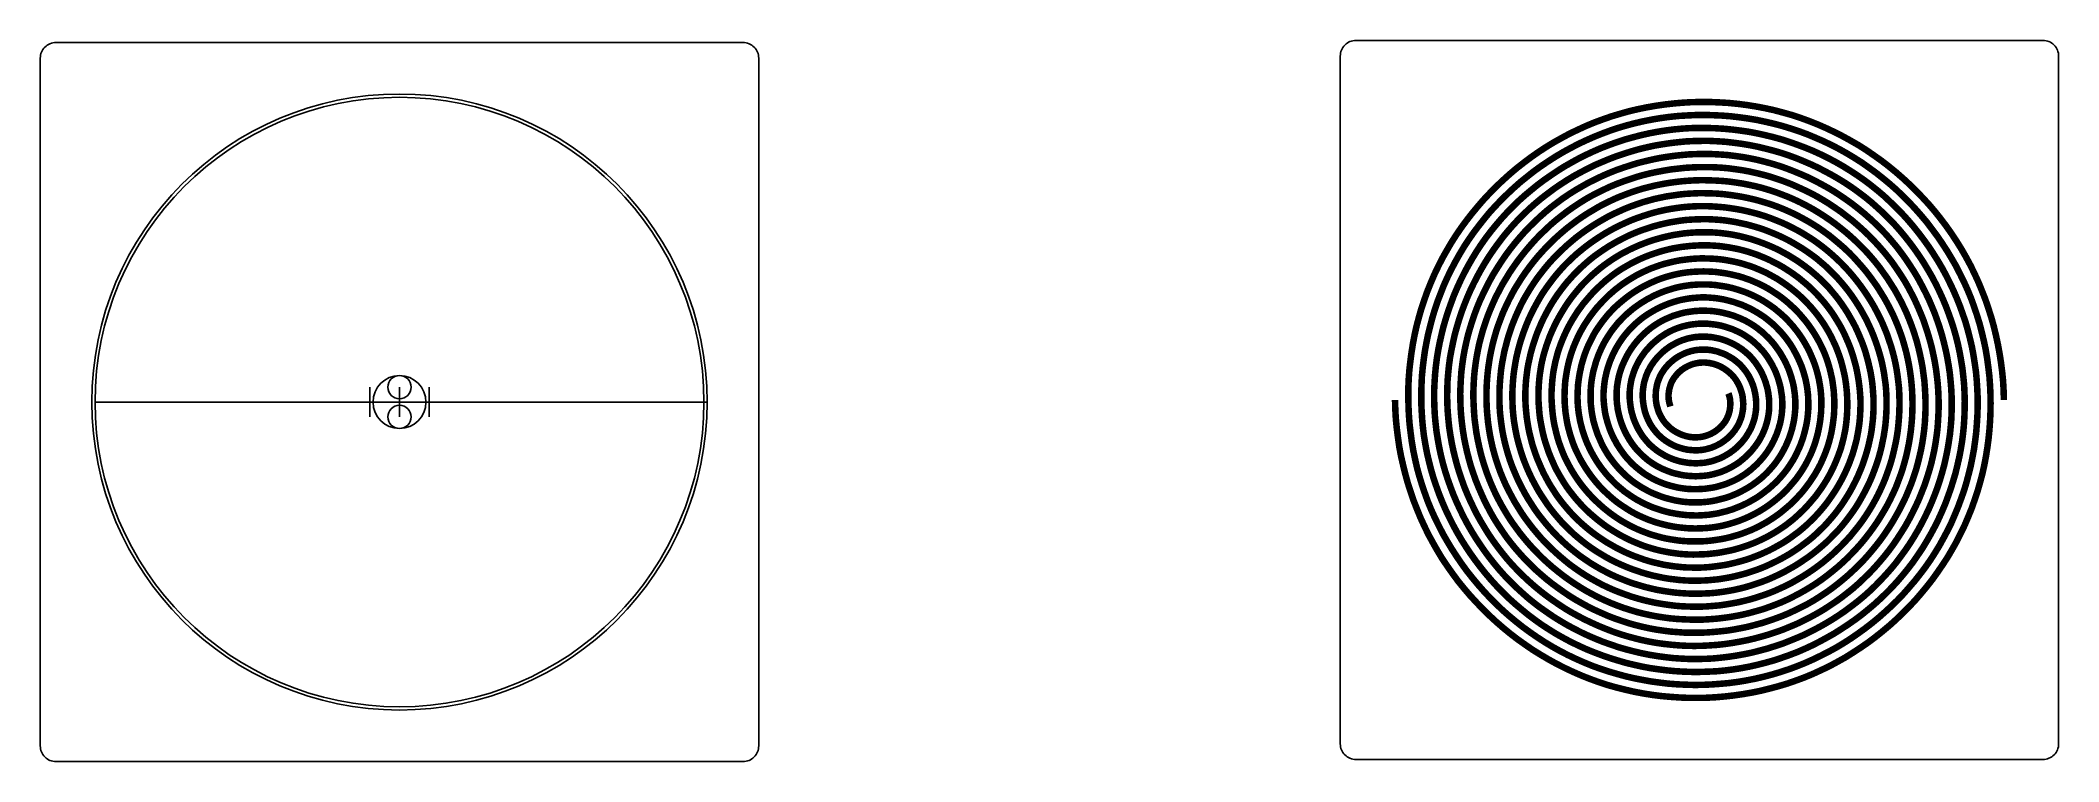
# Model space of a CAD drawing. Header units: inches. Extents: x 22.63 to 24.18, y 16.06 to 16.61.
import ezdxf

# ---------------------------------------------------------------- set-up
doc = ezdxf.new("R2010")
doc.units = ezdxf.units.IN
doc.header["$MEASUREMENT"] = 0

msp = doc.modelspace()

# ---------------------------------------------------------------- linework, layer by layer
for p, q in [((22.907, 16.3337), (22.6735, 16.3337)), ((22.8842, 16.3337), (22.8842, 16.3451)), ((22.8842, 16.3337), (22.8842, 16.3223)), ((22.907, 16.3337), (22.907, 16.3451)), ((22.907, 16.3337), (23.143, 16.3337)), ((22.907, 16.3337), (22.907, 16.3223)), ((22.9298, 16.3337), (22.9298, 16.3451)), ((22.9298, 16.3337), (22.9298, 16.3223))]:
    msp.add_line(p, q)
for points in [[(23.6406, 16.0598), (24.1676, 16.0598, 0.414214), (24.1796, 16.0718), (24.1796, 16.5988, 0.414214), (24.1676, 16.6108), (23.6406, 16.6108, 0.414214), (23.6286, 16.5988), (23.6286, 16.0718, 0.414214)], [(22.6435, 16.0582), (23.1705, 16.0582, 0.414214), (23.1825, 16.0702), (23.1825, 16.5972, 0.414214), (23.1705, 16.6092), (22.6435, 16.6092, 0.414214), (22.6315, 16.5972), (22.6315, 16.0702, 0.414214)]]:
    msp.add_lwpolyline(points, format="xyb", close=True)
at = {"const_width": 0.005}
for points in [[(24.1376, 16.3353), (24.1374, 16.3425), (24.137, 16.3496), (24.1363, 16.3567), (24.1354, 16.3638), (24.1343, 16.3709), (24.133, 16.3779), (24.1315, 16.3849), (24.1298, 16.3919), (24.1279, 16.3987), (24.1257, 16.4055), (24.1234, 16.4123), (24.1208, 16.4189), (24.1181, 16.4255), (24.1151, 16.432), (24.112, 16.4384), (24.1086, 16.4447), (24.1051, 16.4508), (24.1013, 16.4569), (24.0974, 16.4628), (24.0933, 16.4686), (24.089, 16.4743), (24.0846, 16.4798), (24.08, 16.4852), (24.0752, 16.4904), (24.0703, 16.4955), (24.0652, 16.5005), (24.06, 16.5053), (24.0547, 16.5099), (24.0492, 16.5144), (24.0436, 16.5187), (24.0378, 16.5228), (24.032, 16.5268), (24.026, 16.5306), (24.0199, 16.5341), (24.0137, 16.5375), (24.0074, 16.5407), (24.001, 16.5437), (23.9946, 16.5465), (23.988, 16.5491), (23.9814, 16.5515), (23.9747, 16.5537), (23.9679, 16.5556), (23.9611, 16.5574), (23.9542, 16.5589), (23.9473, 16.5602), (23.9404, 16.5613), (23.9334, 16.5622), (23.9264, 16.5629), (23.9194, 16.5633), (23.9124, 16.5636), (23.9054, 16.5636), (23.8984, 16.5635), (23.8914, 16.5631), (23.8844, 16.5625), (23.8775, 16.5617), (23.8705, 16.5607), (23.8637, 16.5595), (23.8568, 16.5581), (23.85, 16.5565), (23.8433, 16.5546), (23.8366, 16.5526), (23.83, 16.5503), (23.8235, 16.5479), (23.817, 16.5452), (23.8107, 16.5423), (23.8044, 16.5393), (23.7983, 16.536), (23.7922, 16.5326), (23.7863, 16.529), (23.7805, 16.5252), (23.7748, 16.5212), (23.7692, 16.517), (23.7637, 16.5127), (23.7584, 16.5082), (23.7533, 16.5036), (23.7482, 16.4988), (23.7434, 16.4939), (23.7386, 16.4888), (23.7341, 16.4836), (23.7297, 16.4783), (23.7254, 16.4728), (23.7213, 16.4672), (23.7174, 16.4615), (23.7137, 16.4557), (23.7102, 16.4497), (23.7068, 16.4437), (23.7037, 16.4376), (23.7007, 16.4313), (23.698, 16.425), (23.6954, 16.4186), (23.6931, 16.4121), (23.6909, 16.4056), (23.689, 16.399), (23.6872, 16.3923), (23.6857, 16.3856), (23.6844, 16.3789), (23.6833, 16.3721), (23.6824, 16.3653), (23.6816, 16.3584), (23.6811, 16.3516), (23.6808, 16.3447), (23.6808, 16.3379), (23.6809, 16.331), (23.6812, 16.3242), (23.6817, 16.3173), (23.6825, 16.3105), (23.6834, 16.3037), (23.6845, 16.297), (23.6859, 16.2903), (23.6874, 16.2836), (23.6892, 16.277), (23.6912, 16.2705), (23.6934, 16.264), (23.6957, 16.2576), (23.6983, 16.2513), (23.7011, 16.2451), (23.7041, 16.239), (23.7072, 16.2329), (23.7106, 16.227), (23.7141, 16.2212), (23.7178, 16.2155), (23.7216, 16.2099), (23.7256, 16.2044), (23.7298, 16.1991), (23.7342, 16.1938), (23.7387, 16.1887), (23.7433, 16.1838), (23.7481, 16.179), (23.753, 16.1743), (23.7581, 16.1698), (23.7633, 16.1655), (23.7686, 16.1613), (23.7741, 16.1573), (23.7796, 16.1535), (23.7853, 16.1498), (23.7911, 16.1463), (23.797, 16.143), (23.803, 16.1399), (23.8091, 16.137), (23.8152, 16.1343), (23.8215, 16.1317), (23.8278, 16.1294), (23.8342, 16.1273), (23.8407, 16.1254), (23.8472, 16.1236), (23.8537, 16.1221), (23.8603, 16.1208), (23.8669, 16.1196), (23.8736, 16.1187), (23.8802, 16.1179), (23.8869, 16.1174), (23.8936, 16.1171), (23.9003, 16.1169), (23.9071, 16.117), (23.9137, 16.1173), (23.9204, 16.1178), (23.9271, 16.1184), (23.9337, 16.1193), (23.9403, 16.1204), (23.9469, 16.1217), (23.9534, 16.1232), (23.9598, 16.1249), (23.9662, 16.1268), (23.9726, 16.1289), (23.9788, 16.1312), (23.985, 16.1337), (23.9911, 16.1364), (23.9971, 16.1393), (24.003, 16.1423), (24.0089, 16.1455), (24.0146, 16.1489), (24.0202, 16.1525), (24.0257, 16.1563), (24.0311, 16.1602), (24.0363, 16.1642), (24.0414, 16.1684), (24.0464, 16.1728), (24.0513, 16.1773), (24.056, 16.1819), (24.0606, 16.1867), (24.065, 16.1917), (24.0693, 16.1967), (24.0734, 16.2019), (24.0774, 16.2072), (24.0812, 16.2126), (24.0848, 16.2182), (24.0882, 16.2238), (24.0914, 16.2296), (24.0945, 16.2354), (24.0974, 16.2413), (24.1, 16.2474), (24.1025, 16.2534), (24.1048, 16.2596), (24.107, 16.2658), (24.1089, 16.2721), (24.1106, 16.2785), (24.1122, 16.2849), (24.1135, 16.2913), (24.1147, 16.2978), (24.1156, 16.3043), (24.1164, 16.3108), (24.1169, 16.3173), (24.1173, 16.3239), (24.1175, 16.3304), (24.1175, 16.337), (24.1172, 16.3435), (24.1168, 16.3501), (24.1162, 16.3566), (24.1153, 16.363), (24.1143, 16.3695), (24.1131, 16.3759), (24.1116, 16.3823), (24.11, 16.3886), (24.1082, 16.3949), (24.1061, 16.401), (24.1039, 16.4072), (24.1015, 16.4132), (24.0989, 16.4192), (24.0961, 16.4251), (24.0932, 16.4309), (24.0901, 16.4366), (24.0868, 16.4422), (24.0833, 16.4477), (24.0797, 16.4531), (24.0759, 16.4584), (24.072, 16.4635), (24.0679, 16.4686), (24.0637, 16.4735), (24.0593, 16.4783), (24.0548, 16.4829), (24.0501, 16.4874), (24.0454, 16.4918), (24.0404, 16.496), (24.0354, 16.5), (24.0302, 16.5039), (24.0249, 16.5076), (24.0195, 16.5111), (24.014, 16.5145), (24.0084, 16.5177), (24.0027, 16.5207), (23.997, 16.5235), (23.9911, 16.5262), (23.9852, 16.5286), (23.9791, 16.5309), (23.9731, 16.533), (23.9669, 16.535), (23.9607, 16.5367), (23.9545, 16.5382), (23.9482, 16.5396), (23.9419, 16.5408), (23.9356, 16.5417), (23.9292, 16.5425), (23.9228, 16.5431), (23.9164, 16.5435), (23.9101, 16.5437), (23.9037, 16.5437), (23.8973, 16.5436), (23.8909, 16.5432), (23.8845, 16.5426), (23.8782, 16.5418), (23.8719, 16.5408), (23.8656, 16.5396), (23.8594, 16.5382), (23.8532, 16.5366), (23.8471, 16.5349), (23.841, 16.5329), (23.8351, 16.5308), (23.8291, 16.5285), (23.8233, 16.526), (23.8175, 16.5233), (23.8118, 16.5205), (23.8062, 16.5174), (23.8007, 16.5143), (23.7953, 16.5109), (23.7901, 16.5074), (23.7849, 16.5038), (23.7798, 16.5), (23.7749, 16.496), (23.77, 16.4919), (23.7653, 16.4877), (23.7608, 16.4833), (23.7564, 16.4788), (23.7521, 16.4741), (23.748, 16.4693), (23.744, 16.4644), (23.7402, 16.4594), (23.7366, 16.4543), (23.7331, 16.449), (23.7298, 16.4436), (23.7267, 16.4382), (23.7237, 16.4326), (23.7209, 16.427), (23.7183, 16.4213), (23.7158, 16.4155), (23.7136, 16.4096), (23.7115, 16.4037), (23.7096, 16.3978), (23.7078, 16.3917), (23.7063, 16.3856), (23.7049, 16.3795), (23.7037, 16.3734), (23.7027, 16.3672), (23.7019, 16.361), (23.7013, 16.3548), (23.7009, 16.3485), (23.7006, 16.3423), (23.7006, 16.336), (23.7008, 16.3298), (23.7011, 16.3236), (23.7017, 16.3174), (23.7024, 16.3112), (23.7034, 16.305), (23.7045, 16.2989), (23.7058, 16.2928), (23.7073, 16.2868), (23.709, 16.2808), (23.7109, 16.2749), (23.713, 16.269), (23.7152, 16.2632), (23.7176, 16.2575), (23.7202, 16.2519), (23.7229, 16.2463), (23.7258, 16.2408), (23.7289, 16.2354), (23.7321, 16.2301), (23.7355, 16.225), (23.739, 16.2199), (23.7427, 16.2149), (23.7465, 16.2101), (23.7505, 16.2053), (23.7546, 16.2007), (23.7589, 16.1963), (23.7632, 16.192), (23.7678, 16.1878), (23.7724, 16.1837), (23.7772, 16.1798), (23.7821, 16.1761), (23.7871, 16.1726), (23.7922, 16.1691), (23.7974, 16.1659), (23.8027, 16.1628), (23.8081, 16.1599), (23.8136, 16.1571), (23.8192, 16.1545), (23.8248, 16.1521), (23.8305, 16.1498), (23.8363, 16.1478), (23.8421, 16.1458), (23.848, 16.1441), (23.8539, 16.1426), (23.8598, 16.1412), (23.8658, 16.14), (23.8719, 16.139), (23.8779, 16.1382), (23.884, 16.1375), (23.8901, 16.1371), (23.8961, 16.1368), (23.9022, 16.1368), (23.9083, 16.1369), (23.9144, 16.1372), (23.9205, 16.1378), (23.9265, 16.1385), (23.9325, 16.1394), (23.9385, 16.1405), (23.9444, 16.1417), (23.9503, 16.1432), (23.9562, 16.1448), (23.9619, 16.1466), (23.9677, 16.1485), (23.9733, 16.1507), (23.9789, 16.153), (23.9845, 16.1554), (23.9899, 16.1581), (23.9953, 16.1609), (24.0005, 16.1638), (24.0057, 16.1669), (24.0108, 16.1702), (24.0158, 16.1736), (24.0206, 16.1772), (24.0254, 16.1809), (24.03, 16.1847), (24.0345, 16.1887), (24.0389, 16.1929), (24.0431, 16.1972), (24.0472, 16.2016), (24.0512, 16.2061), (24.055, 16.2107), (24.0586, 16.2155), (24.0621, 16.2203), (24.0655, 16.2253), (24.0687, 16.2304), (24.0717, 16.2355), (24.0746, 16.2408), (24.0773, 16.2461), (24.0799, 16.2515), (24.0823, 16.257), (24.0845, 16.2625), (24.0866, 16.2681), (24.0885, 16.2738), (24.0902, 16.2795), (24.0918, 16.2853), (24.0931, 16.2911), (24.0943, 16.2969), (24.0953, 16.3028), (24.0962, 16.3087), (24.0968, 16.3146), (24.0973, 16.3205), (24.0975, 16.3264), (24.0976, 16.3324), (24.0975, 16.3383), (24.0972, 16.3442), (24.0967, 16.3501), (24.0961, 16.356), (24.0952, 16.3619), (24.0942, 16.3677), (24.093, 16.3735), (24.0916, 16.3793), (24.0901, 16.385), (24.0884, 16.3906), (24.0865, 16.3962), (24.0845, 16.4018), (24.0822, 16.4073), (24.0799, 16.4127), (24.0773, 16.418), (24.0746, 16.4232), (24.0718, 16.4284), (24.0688, 16.4334), (24.0656, 16.4384), (24.0623, 16.4433), (24.0589, 16.448), (24.0553, 16.4527), (24.0515, 16.4572), (24.0477, 16.4616), (24.0436, 16.4659), (24.0395, 16.47), (24.0352, 16.474), (24.0308, 16.4779), (24.0263, 16.4816), (24.0217, 16.4852), (24.017, 16.4886), (24.0122, 16.4919), (24.0073, 16.4951), (24.0022, 16.4981), (23.9971, 16.5009), (23.992, 16.5036), (23.9867, 16.5062), (23.9814, 16.5085), (23.976, 16.5107), (23.9706, 16.5128), (23.9651, 16.5147), (23.9595, 16.5164), (23.9539, 16.5179), (23.9483, 16.5193), (23.9426, 16.5205), (23.9369, 16.5215), (23.9311, 16.5223), (23.9254, 16.523), (23.9196, 16.5234), (23.9138, 16.5237), (23.908, 16.5238), (23.9023, 16.5237), (23.8965, 16.5235), (23.8907, 16.523), (23.885, 16.5224), (23.8793, 16.5216), (23.8736, 16.5207), (23.8679, 16.5195), (23.8623, 16.5182), (23.8567, 16.5168), (23.8512, 16.5151), (23.8457, 16.5133), (23.8403, 16.5114), (23.835, 16.5093), (23.8297, 16.507), (23.8245, 16.5045), (23.8194, 16.502), (23.8144, 16.4992), (23.8094, 16.4963), (23.8046, 16.4933), (23.7998, 16.4901), (23.7952, 16.4867), (23.7906, 16.4832), (23.7862, 16.4796), (23.7819, 16.4758), (23.7778, 16.4719), (23.7737, 16.4679), (23.7698, 16.4638), (23.766, 16.4595), (23.7623, 16.4551), (23.7588, 16.4507), (23.7554, 16.4461), (23.7522, 16.4414), (23.7491, 16.4366), (23.7461, 16.4318), (23.7433, 16.4268), (23.7407, 16.4218), (23.7382, 16.4167), (23.7358, 16.4116), (23.7336, 16.4063), (23.7316, 16.401), (23.7298, 16.3957), (23.7281, 16.3903), (23.7265, 16.3848), (23.7252, 16.3793), (23.724, 16.3738), (23.723, 16.3683), (23.7222, 16.3627), (23.7215, 16.3571), (23.7211, 16.3515), (23.7208, 16.3458), (23.7206, 16.3402), (23.7207, 16.3346), (23.7209, 16.3289), (23.7213, 16.3233), (23.7219, 16.3177), (23.7226, 16.3122), (23.7235, 16.3066), (23.7246, 16.3011), (23.7258, 16.2956), (23.7272, 16.2902), (23.7287, 16.2848), (23.7305, 16.2795), (23.7323, 16.2742), (23.7344, 16.269), (23.7366, 16.2639), (23.7389, 16.2588), (23.7414, 16.2538), (23.744, 16.2489), (23.7468, 16.244), (23.7498, 16.2393), (23.7529, 16.2347), (23.7561, 16.2301), (23.7595, 16.2257), (23.763, 16.2214), (23.7667, 16.2172), (23.7704, 16.2131), (23.7743, 16.2092), (23.7783, 16.2053), (23.7825, 16.2016), (23.7867, 16.198), (23.791, 16.1946), (23.7955, 16.1913), (23.8, 16.1881), (23.8046, 16.185), (23.8093, 16.1821), (23.8141, 16.1794), (23.819, 16.1767), (23.8239, 16.1743), (23.829, 16.172), (23.834, 16.1698), (23.8392, 16.1678), (23.8444, 16.166), (23.8496, 16.1643), (23.8549, 16.1628), (23.8602, 16.1615), (23.8656, 16.1603), (23.871, 16.1593), (23.8765, 16.1585), (23.8819, 16.1578), (23.8874, 16.1574), (23.8928, 16.157), (23.8983, 16.1569), (23.9038, 16.1569), (23.9093, 16.1571), (23.9147, 16.1575), (23.9202, 16.158), (23.9256, 16.1586), (23.931, 16.1595), (23.9364, 16.1605), (23.9417, 16.1616), (23.947, 16.163), (23.9522, 16.1644), (23.9574, 16.1661), (23.9626, 16.1679), (23.9677, 16.1698), (23.9727, 16.1719), (23.9776, 16.1742), (23.9825, 16.1766), (23.9873, 16.1791), (23.992, 16.1818), (23.9966, 16.1847), (24.0011, 16.1877), (24.0055, 16.1908), (24.0098, 16.1941), (24.014, 16.1975), (24.0181, 16.201), (24.0221, 16.2047), (24.026, 16.2084), (24.0298, 16.2123), (24.0334, 16.2163), (24.0369, 16.2204), (24.0403, 16.2246), (24.0436, 16.2289), (24.0467, 16.2333), (24.0497, 16.2378), (24.0525, 16.2423), (24.0552, 16.247), (24.0578, 16.2517), (24.0602, 16.2565), (24.0625, 16.2613), (24.0646, 16.2663), (24.0666, 16.2712), (24.0684, 16.2763), (24.0701, 16.2814), (24.0715, 16.2865), (24.0728, 16.2917), (24.074, 16.2969), (24.075, 16.3022), (24.0758, 16.3074), (24.0765, 16.3127), (24.077, 16.3181), (24.0773, 16.3234), (24.0775, 16.3287), (24.0775, 16.334), (24.0773, 16.3393), (24.077, 16.3447), (24.0766, 16.35), (24.0759, 16.3552), (24.0752, 16.3605), (24.0742, 16.3657), (24.0731, 16.3709), (24.0719, 16.376), (24.0705, 16.3812), (24.0689, 16.3862), (24.0672, 16.3912), (24.0653, 16.3962), (24.0633, 16.4011), (24.0611, 16.4059), (24.0588, 16.4106), (24.0563, 16.4153), (24.0537, 16.4199), (24.0509, 16.4243), (24.0481, 16.4287), (24.045, 16.433), (24.0419, 16.4373), (24.0386, 16.4414), (24.0352, 16.4454), (24.0317, 16.4493), (24.028, 16.453), (24.0243, 16.4567), (24.0204, 16.4603), (24.0165, 16.4637), (24.0124, 16.467), (24.0083, 16.4702), (24.004, 16.4733), (23.9997, 16.4762), (23.9953, 16.479), (23.9908, 16.4817), (23.9862, 16.4842), (23.9816, 16.4866), (23.9769, 16.4888), (23.9721, 16.4909), (23.9672, 16.4928), (23.9624, 16.4946), (23.9574, 16.4962), (23.9524, 16.4977), (23.9474, 16.499), (23.9423, 16.5001), (23.9372, 16.5011), (23.9321, 16.5019), (23.927, 16.5026), (23.9218, 16.5031), (23.9166, 16.5034), (23.9115, 16.5036), (23.9063, 16.5037), (23.9011, 16.5036), (23.896, 16.5033), (23.8908, 16.5029), (23.8857, 16.5023), (23.8806, 16.5016), (23.8755, 16.5007), (23.8705, 16.4997), (23.8655, 16.4985), (23.8605, 16.4972), (23.8556, 16.4957), (23.8507, 16.494), (23.8459, 16.4922), (23.8411, 16.4903), (23.8365, 16.4882), (23.8318, 16.4859), (23.8273, 16.4836), (23.8229, 16.481), (23.8185, 16.4784), (23.8142, 16.4756), (23.81, 16.4727), (23.8059, 16.4696), (23.8019, 16.4665), (23.798, 16.4632), (23.7942, 16.4598), (23.7905, 16.4563), (23.7869, 16.4527), (23.7834, 16.4489), (23.78, 16.4451), (23.7768, 16.4412), (23.7737, 16.4372), (23.7707, 16.4331), (23.7678, 16.4289), (23.7651, 16.4246), (23.7624, 16.4203), (23.76, 16.4159), (23.7577, 16.4114), (23.7555, 16.4068), (23.7534, 16.4022), (23.7516, 16.3975), (23.7498, 16.3927), (23.7482, 16.3879), (23.7468, 16.3831), (23.7455, 16.3782), (23.7444, 16.3733), (23.7434, 16.3684), (23.7426, 16.3634), (23.7419, 16.3584), (23.7414, 16.3534), (23.741, 16.3484), (23.7408, 16.3434), (23.7407, 16.3384), (23.7408, 16.3334), (23.741, 16.3284), (23.7414, 16.3234), (23.7419, 16.3184), (23.7426, 16.3134), (23.7434, 16.3085), (23.7444, 16.3036), (23.7455, 16.2987), (23.7468, 16.2939), (23.7482, 16.2891), (23.7498, 16.2844), (23.7515, 16.2797), (23.7534, 16.2751), (23.7554, 16.2705), (23.7576, 16.2661), (23.7599, 16.2617), (23.7623, 16.2573), (23.7649, 16.2531), (23.7675, 16.2489), (23.7703, 16.2448), (23.7733, 16.2408), (23.7763, 16.2369), (23.7795, 16.2331), (23.7827, 16.2294), (23.7861, 16.2258), (23.7896, 16.2223), (23.7932, 16.2189), (23.7969, 16.2156), (23.8007, 16.2124), (23.8045, 16.2093), (23.8085, 16.2064), (23.8125, 16.2036), (23.8167, 16.2009), (23.8209, 16.1984), (23.8252, 16.196), (23.8295, 16.1937), (23.8339, 16.1916), (23.8384, 16.1896), (23.843, 16.1878), (23.8476, 16.1861), (23.8522, 16.1845), (23.8569, 16.1831), (23.8616, 16.1818), (23.8664, 16.1807), (23.8711, 16.1797), (23.8759, 16.1789), (23.8808, 16.1782), (23.8856, 16.1776), (23.8905, 16.1772), (23.8953, 16.177), (23.9002, 16.1769), (23.9051, 16.1769), (23.9099, 16.1771), (23.9148, 16.1775), (23.9196, 16.1779), (23.9244, 16.1786), (23.9292, 16.1794), (23.934, 16.1803), (23.9387, 16.1814), (23.9434, 16.1826), (23.948, 16.184), (23.9526, 16.1855), (23.9571, 16.1871), (23.9616, 16.1889), (23.966, 16.1909), (23.9704, 16.1929), (23.9747, 16.1951), (23.9789, 16.1975), (23.983, 16.1999), (23.9871, 16.2025), (23.9911, 16.2052), (23.995, 16.208), (23.9988, 16.2109), (24.0025, 16.214), (24.0061, 16.2171), (24.0096, 16.2204), (24.013, 16.2237), (24.0163, 16.2272), (24.0196, 16.2307), (24.0226, 16.2344), (24.0256, 16.2381), (24.0285, 16.2419), (24.0312, 16.2458), (24.0338, 16.2498), (24.0363, 16.2539), (24.0386, 16.258), (24.0409, 16.2623), (24.0429, 16.2665), (24.0449, 16.2709), (24.0467, 16.2753), (24.0483, 16.2797), (24.0499, 16.2842), (24.0513, 16.2887), (24.0525, 16.2933), (24.0536, 16.2979), (24.0546, 16.3025), (24.0555, 16.3072), (24.0562, 16.3119), (24.0567, 16.3165), (24.0571, 16.3213), (24.0574, 16.326), (24.0575, 16.3307), (24.0575, 16.3354), (24.0574, 16.3401), (24.0571, 16.3448), (24.0566, 16.3495), (24.056, 16.3541), (24.0553, 16.3588), (24.0544, 16.3634), (24.0534, 16.368), (24.0522, 16.3725), (24.0509, 16.377), (24.0494, 16.3814), (24.0479, 16.3858), (24.0461, 16.3902), (24.0443, 16.3945), (24.0423, 16.3987), (24.0402, 16.4028), (24.038, 16.4069), (24.0356, 16.411), (24.0331, 16.4149), (24.0305, 16.4188), (24.0278, 16.4226), (24.025, 16.4263), (24.0221, 16.4299), (24.0191, 16.4334), (24.016, 16.4368), (24.0127, 16.4402), (24.0094, 16.4434), (24.006, 16.4465), (24.0025, 16.4495), (23.9989, 16.4524), (23.9952, 16.4552), (23.9914, 16.4579), (23.9875, 16.4604), (23.9836, 16.4628), (23.9796, 16.4651), (23.9755, 16.4672), (23.9714, 16.4693), (23.9672, 16.4712), (23.963, 16.4729), (23.9587, 16.4746), (23.9544, 16.4761), (23.95, 16.4775), (23.9456, 16.4787), (23.9411, 16.4798), (23.9366, 16.4808), (23.9321, 16.4816), (23.9276, 16.4823), (23.9231, 16.4829), (23.9185, 16.4833), (23.914, 16.4836), (23.9094, 16.4838), (23.9049, 16.4838), (23.9003, 16.4837), (23.8958, 16.4834), (23.8912, 16.483), (23.8867, 16.4824), (23.8822, 16.4817), (23.8778, 16.4809), (23.8733, 16.4799), (23.869, 16.4788), (23.8646, 16.4775), (23.8603, 16.4761), (23.856, 16.4746), (23.8518, 16.473), (23.8477, 16.4712), (23.8436, 16.4693), (23.8395, 16.4673), (23.8356, 16.4652), (23.8316, 16.4629), (23.8278, 16.4605), (23.8241, 16.4581), (23.8204, 16.4555), (23.8168, 16.4528), (23.8133, 16.45), (23.8098, 16.4471), (23.8065, 16.4441), (23.8033, 16.441), (23.8001, 16.4378), (23.7971, 16.4345), (23.7942, 16.4311), (23.7914, 16.4276), (23.7887, 16.424), (23.7861, 16.4204), (23.7836, 16.4167), (23.7813, 16.4129), (23.7791, 16.409), (23.777, 16.4051), (23.775, 16.4011), (23.7731, 16.3971), (23.7714, 16.393), (23.7698, 16.3889), (23.7683, 16.3847), (23.7669, 16.3804), (23.7657, 16.3762), (23.7646, 16.3719), (23.7636, 16.3676), (23.7628, 16.3632), (23.7621, 16.3589), (23.7615, 16.3545), (23.7611, 16.3501), (23.7608, 16.3457), (23.7606, 16.3413), (23.7606, 16.3369), (23.7607, 16.3325), (23.7609, 16.3281), (23.7613, 16.3237), (23.7618, 16.3193), (23.7625, 16.315), (23.7633, 16.3107), (23.7642, 16.3064), (23.7653, 16.3022), (23.7665, 16.2979), (23.7678, 16.2938), (23.7692, 16.2897), (23.7708, 16.2856), (23.7725, 16.2815), (23.7743, 16.2776), (23.7762, 16.2737), (23.7783, 16.2698), (23.7804, 16.266), (23.7827, 16.2623), (23.7851, 16.2587), (23.7875, 16.2551), (23.7901, 16.2516), (23.7928, 16.2482), (23.7956, 16.2449), (23.7985, 16.2416), (23.8015, 16.2385), (23.8046, 16.2355), (23.8077, 16.2325), (23.811, 16.2297), (23.8143, 16.227), (23.8178, 16.2243), (23.8213, 16.2218), (23.8249, 16.2194), (23.8285, 16.2172), (23.8322, 16.215), (23.836, 16.2129), (23.8398, 16.211), (23.8437, 16.2092), (23.8477, 16.2075), (23.8517, 16.2059), (23.8557, 16.2045), (23.8598, 16.2031), (23.8639, 16.2019), (23.868, 16.2008), (23.8722, 16.1999), (23.8764, 16.199), (23.8806, 16.1983), (23.8848, 16.1978), (23.889, 16.1973), (23.8933, 16.197), (23.8975, 16.1968), (23.9018, 16.1968), (23.906, 16.1969), (23.9103, 16.1971), (23.9145, 16.1975), (23.9187, 16.1979), (23.9229, 16.1986), (23.9271, 16.1993), (23.9312, 16.2002), (23.9353, 16.2012), (23.9394, 16.2023), (23.9434, 16.2036), (23.9474, 16.2049), (23.9514, 16.2064), (23.9553, 16.208), (23.9591, 16.2098), (23.9629, 16.2116), (23.9666, 16.2135), (23.9703, 16.2156), (23.9739, 16.2177), (23.9774, 16.22), (23.9809, 16.2224), (23.9842, 16.2249), (23.9875, 16.2274), (23.9908, 16.2301), (23.9939, 16.2329), (23.9969, 16.2358), (23.9999, 16.2387), (24.0027, 16.2418), (24.0054, 16.2449), (24.0081, 16.2481), (24.0106, 16.2514), (24.0131, 16.2548), (24.0154, 16.2583), (24.0176, 16.2618), (24.0197, 16.2653), (24.0217, 16.269), (24.0236, 16.2727), (24.0254, 16.2764), (24.027, 16.2802), (24.0286, 16.284), (24.03, 16.2879), (24.0313, 16.2918), (24.0325, 16.2958), (24.0336, 16.2998), (24.0345, 16.3038), (24.0354, 16.3078), (24.0361, 16.3119), (24.0366, 16.3159), (24.0371, 16.32), (24.0374, 16.3241), (24.0376, 16.3282), (24.0376, 16.3323), (24.0376, 16.3364), (24.0373, 16.3405), (24.037, 16.3446), (24.0366, 16.3486), (24.036, 16.3527), (24.0353, 16.3567), (24.0344, 16.3607), (24.0335, 16.3646), (24.0324, 16.3686), (24.0313, 16.3725), (24.03, 16.3763), (24.0286, 16.3801), (24.027, 16.3839), (24.0254, 16.3876), (24.0237, 16.3913), (24.0218, 16.3949), (24.0198, 16.3984), (24.0178, 16.4019), (24.0156, 16.4053), (24.0133, 16.4087), (24.011, 16.4119), (24.0085, 16.4151), (24.0059, 16.4182), (24.0033, 16.4213), (24.0005, 16.4242), (23.9977, 16.427), (23.9947, 16.4298), (23.9917, 16.4324), (23.9886, 16.435), (23.9855, 16.4374), (23.9822, 16.4398), (23.9789, 16.4421), (23.9755, 16.4442), (23.9721, 16.4463), (23.9686, 16.4482), (23.9651, 16.4501), (23.9615, 16.4518), (23.9578, 16.4534), (23.9542, 16.4549), (23.9504, 16.4563), (23.9467, 16.4576), (23.9429, 16.4588), (23.939, 16.4598), (23.9352, 16.4608), (23.9313, 16.4616), (23.9274, 16.4623), (23.9235, 16.4628), (23.9195, 16.4633), (23.9156, 16.4636), (23.9117, 16.4638), (23.9077, 16.4638), (23.9038, 16.4638), (23.8998, 16.4636), (23.8959, 16.4633), (23.892, 16.4629), (23.8881, 16.4623), (23.8842, 16.4617), (23.8804, 16.4609), (23.8766, 16.46), (23.8728, 16.459), (23.869, 16.4579), (23.8653, 16.4567), (23.8616, 16.4553), (23.858, 16.4539), (23.8544, 16.4523), (23.8509, 16.4507), (23.8474, 16.4489), (23.844, 16.4471), (23.8406, 16.4451), (23.8373, 16.443), (23.8341, 16.4408), (23.831, 16.4386), (23.8279, 16.4362), (23.8249, 16.4337), (23.822, 16.4312), (23.8191, 16.4285), (23.8164, 16.4258), (23.8137, 16.423), (23.8112, 16.4201), (23.8087, 16.4171), (23.8063, 16.4141), (23.804, 16.411), (23.8018, 16.4078), (23.7998, 16.4046), (23.7978, 16.4013), (23.7959, 16.398), (23.7941, 16.3946), (23.7924, 16.3911), (23.7908, 16.3876), (23.7893, 16.3841), (23.788, 16.3805), (23.7867, 16.3769), (23.7856, 16.3733), (23.7845, 16.3696), (23.7836, 16.3659), (23.7828, 16.3622), (23.7822, 16.3584), (23.7816, 16.3546), (23.7812, 16.3509), (23.7809, 16.3471), (23.7807, 16.3433), (23.7806, 16.3395), (23.7806, 16.3357), (23.7808, 16.3319), (23.7811, 16.3282), (23.7814, 16.3244), (23.7819, 16.3206), (23.7826, 16.3169), (23.7833, 16.3132), (23.7841, 16.3095), (23.785, 16.3059), (23.7861, 16.3023), (23.7873, 16.2987), (23.7885, 16.2951), (23.7899, 16.2917), (23.7914, 16.2882), (23.7929, 16.2848), (23.7946, 16.2814), (23.7964, 16.2782), (23.7983, 16.2749), (23.8002, 16.2718), (23.8023, 16.2686), (23.8045, 16.2656), (23.8068, 16.2627), (23.8091, 16.2598), (23.8116, 16.257), (23.8141, 16.2542), (23.8167, 16.2516), (23.8194, 16.249), (23.8222, 16.2466), (23.825, 16.2442), (23.8279, 16.2419), (23.8309, 16.2396), (23.8339, 16.2375), (23.837, 16.2355), (23.8401, 16.2336), (23.8433, 16.2317), (23.8466, 16.23), (23.8499, 16.2283), (23.8532, 16.2268), (23.8566, 16.2254), (23.86, 16.224), (23.8635, 16.2228), (23.867, 16.2217), (23.8705, 16.2207), (23.8741, 16.2198), (23.8776, 16.2191), (23.8812, 16.2184), (23.8849, 16.2179), (23.8885, 16.2174), (23.8921, 16.2171), (23.8957, 16.2169), (23.8994, 16.2168), (23.903, 16.2169), (23.9067, 16.217), (23.9103, 16.2172), (23.9139, 16.2176), (23.9175, 16.218), (23.9211, 16.2186), (23.9246, 16.2193), (23.9282, 16.22), (23.9317, 16.2209), (23.9351, 16.2219), (23.9386, 16.223), (23.942, 16.2242), (23.9454, 16.2255), (23.9487, 16.2269), (23.9519, 16.2284), (23.9552, 16.23), (23.9583, 16.2317), (23.9614, 16.2335), (23.9645, 16.2354), (23.9675, 16.2374), (23.9704, 16.2394), (23.9732, 16.2416), (23.976, 16.2438), (23.9787, 16.2462), (23.9813, 16.2486), (23.9839, 16.2511), (23.9863, 16.2536), (23.9887, 16.2563), (23.991, 16.259), (23.9933, 16.2617), (23.9954, 16.2646), (23.9975, 16.2675), (23.9994, 16.2704), (24.0013, 16.2734), (24.0031, 16.2765), (24.0048, 16.2796), (24.0063, 16.2827), (24.0078, 16.2859), (24.0092, 16.2892), (24.0105, 16.2925), (24.0117, 16.2958), (24.0128, 16.2991), (24.0137, 16.3025), (24.0146, 16.3059), (24.0153, 16.3093), (24.016, 16.3128), (24.0165, 16.3162), (24.0169, 16.3197), (24.0172, 16.3232), (24.0174, 16.3267), (24.0175, 16.3301), (24.0175, 16.3336), (24.0174, 16.3371), (24.0172, 16.3406), (24.0169, 16.3441), (24.0165, 16.3475), (24.016, 16.3509), (24.0154, 16.3543), (24.0146, 16.3577), (24.0138, 16.3611), (24.0129, 16.3644), (24.0119, 16.3677), (24.0107, 16.371), (24.0095, 16.3742), (24.0082, 16.3774), (24.0067, 16.3805), (24.0052, 16.3836), (24.0036, 16.3867), (24.0019, 16.3896), (24.0001, 16.3926), (23.9982, 16.3954), (23.9962, 16.3982), (23.9942, 16.4009), (23.992, 16.4036), (23.9898, 16.4062), (23.9875, 16.4087), (23.9851, 16.4112), (23.9827, 16.4136), (23.9802, 16.4159), (23.9776, 16.4181), (23.975, 16.4202), (23.9723, 16.4223), (23.9695, 16.4243), (23.9667, 16.4262), (23.9639, 16.428), (23.9609, 16.4297), (23.958, 16.4313), (23.955, 16.4329), (23.9519, 16.4343), (23.9488, 16.4356), (23.9457, 16.4369), (23.9425, 16.438), (23.9393, 16.439), (23.9361, 16.44), (23.9328, 16.4408), (23.9296, 16.4415), (23.9263, 16.4421), (23.923, 16.4427), (23.9196, 16.4431), (23.9163, 16.4434), (23.913, 16.4436), (23.9096, 16.4437), (23.9063, 16.4438), (23.903, 16.4437), (23.8997, 16.4435), (23.8963, 16.4432), (23.893, 16.4428), (23.8898, 16.4424), (23.8865, 16.4418), (23.8833, 16.4411), (23.88, 16.4403), (23.8768, 16.4395), (23.8737, 16.4385), (23.8706, 16.4374), (23.8675, 16.4363), (23.8644, 16.435), (23.8614, 16.4336), (23.8585, 16.4322), (23.8556, 16.4307), (23.8527, 16.429), (23.8499, 16.4273), (23.8472, 16.4255), (23.8445, 16.4237), (23.8419, 16.4217), (23.8393, 16.4197), (23.8369, 16.4176), (23.8344, 16.4154), (23.8321, 16.4131), (23.8298, 16.4108), (23.8276, 16.4084), (23.8254, 16.406), (23.8234, 16.4035), (23.8214, 16.4009), (23.8195, 16.3983), (23.8177, 16.3956), (23.8159, 16.3929), (23.8143, 16.3901), (23.8127, 16.3873), (23.8112, 16.3844), (23.8099, 16.3815), (23.8086, 16.3785), (23.8074, 16.3756), (23.8063, 16.3725), (23.8053, 16.3695), (23.8044, 16.3664), (23.8036, 16.3633), (23.8029, 16.3602), (23.8023, 16.357), (23.8018, 16.3539), (23.8013, 16.3507), (23.801, 16.3476), (23.8008, 16.3444), (23.8007, 16.3412), (23.8006, 16.338), (23.8007, 16.3348), (23.8008, 16.3317), (23.8011, 16.3285), (23.8014, 16.3254), (23.8019, 16.3222), (23.8024, 16.3191), (23.803, 16.316), (23.8038, 16.3129), (23.8046, 16.3099), (23.8055, 16.3069), (23.8065, 16.3039), (23.8076, 16.3009), (23.8088, 16.298), (23.8101, 16.2952), (23.8115, 16.2924), (23.8129, 16.2896), (23.8145, 16.2869), (23.8161, 16.2842), (23.8178, 16.2816), (23.8196, 16.279), (23.8214, 16.2765), (23.8233, 16.2741), (23.8253, 16.2717), (23.8274, 16.2693), (23.8295, 16.2671), (23.8317, 16.2649), (23.834, 16.2628), (23.8363, 16.2607), (23.8387, 16.2587), (23.8411, 16.2568), (23.8436, 16.255), (23.8462, 16.2533), (23.8488, 16.2516), (23.8514, 16.25), (23.8541, 16.2485), (23.8568, 16.2471), (23.8596, 16.2458), (23.8624, 16.2446), (23.8652, 16.2434), (23.8681, 16.2424), (23.871, 16.2414), (23.8739, 16.2406), (23.8769, 16.2398), (23.8799, 16.2391), (23.8828, 16.2385), (23.8858, 16.238), (23.8889, 16.2376), (23.8919, 16.2373), (23.8949, 16.237), (23.8979, 16.2369), (23.901, 16.2368), (23.904, 16.2369), (23.907, 16.237), (23.91, 16.2372), (23.913, 16.2375), (23.916, 16.2379), (23.919, 16.2384), (23.9219, 16.239), (23.9248, 16.2397), (23.9277, 16.2405), (23.9306, 16.2414), (23.9334, 16.2423), (23.9363, 16.2434), (23.939, 16.2445), (23.9417, 16.2457), (23.9444, 16.247), (23.9471, 16.2484), (23.9497, 16.2498), (23.9522, 16.2513), (23.9547, 16.2529), (23.9572, 16.2546), (23.9596, 16.2564), (23.9619, 16.2582), (23.9642, 16.2601), (23.9664, 16.262), (23.9686, 16.264), (23.9707, 16.2661), (23.9727, 16.2683), (23.9746, 16.2705), (23.9765, 16.2727), (23.9784, 16.275), (23.9801, 16.2774), (23.9818, 16.2798), (23.9834, 16.2823), (23.9849, 16.2848), (23.9863, 16.2873), (23.9876, 16.2899), (23.9889, 16.2925), (23.9901, 16.2952), (23.9912, 16.2979), (23.9922, 16.3006), (23.9931, 16.3034), (23.9939, 16.3062), (23.9947, 16.309), (23.9953, 16.3118), (23.9959, 16.3146), (23.9964, 16.3175), (23.9968, 16.3203), (23.9971, 16.3232), (23.9974, 16.326), (23.9975, 16.3289), (23.9976, 16.3318), (23.9976, 16.3347), (23.9975, 16.3375), (23.9973, 16.3404), (23.997, 16.3432), (23.9966, 16.3461), (23.9961, 16.3489), (23.9956, 16.3517), (23.9949, 16.3545), (23.9942, 16.3572), (23.9934, 16.36), (23.9925, 16.3626), (23.9915, 16.3653), (23.9904, 16.3679), (23.9893, 16.3705), (23.9881, 16.3731), (23.9868, 16.3756), (23.9854, 16.3781), (23.984, 16.3805), (23.9825, 16.3829), (23.9809, 16.3852), (23.9793, 16.3875), (23.9775, 16.3897), (23.9758, 16.3919), (23.9739, 16.394), (23.972, 16.3961), (23.9701, 16.3981), (23.968, 16.4), (23.966, 16.4018), (23.9638, 16.4036), (23.9617, 16.4054), (23.9594, 16.407), (23.9571, 16.4086), (23.9548, 16.4101), (23.9524, 16.4116), (23.95, 16.4129), (23.9476, 16.4142), (23.9451, 16.4154), (23.9426, 16.4165), (23.94, 16.4176), (23.9374, 16.4185), (23.9348, 16.4194), (23.9322, 16.4202), (23.9295, 16.421), (23.9269, 16.4216), (23.9242, 16.4222), (23.9215, 16.4226), (23.9188, 16.423), (23.9161, 16.4234), (23.9134, 16.4236), (23.9106, 16.4238), (23.9079, 16.4238), (23.9052, 16.4238), (23.9025, 16.4237), (23.8998, 16.4235), (23.8971, 16.4233), (23.8944, 16.4229), (23.8917, 16.4225), (23.8891, 16.422), (23.8865, 16.4214), (23.8838, 16.4207), (23.8813, 16.4199), (23.8787, 16.4191), (23.8762, 16.4182), (23.8737, 16.4172), (23.8712, 16.4161), (23.8688, 16.415), (23.8664, 16.4137), (23.8641, 16.4125), (23.8618, 16.4111), (23.8595, 16.4097), (23.8573, 16.4082), (23.8552, 16.4067), (23.853, 16.4051), (23.851, 16.4034), (23.849, 16.4017), (23.847, 16.3999), (23.8451, 16.398), (23.8433, 16.3961), (23.8415, 16.3942), (23.8398, 16.3921), (23.8382, 16.3901), (23.8366, 16.388), (23.8351, 16.3858), (23.8337, 16.3836), (23.8323, 16.3814), (23.831, 16.3791), (23.8298, 16.3768), (23.8287, 16.3745), (23.8276, 16.3721), (23.8266, 16.3697), (23.8257, 16.3672), (23.8248, 16.3648), (23.8241, 16.3623), (23.8234, 16.3598), (23.8227, 16.3573), (23.8222, 16.3548), (23.8217, 16.3522), (23.8213, 16.3497), (23.821, 16.3471), (23.8208, 16.3445), (23.8206, 16.342), (23.8206, 16.3394), (23.8206, 16.3368), (23.8206, 16.3343), (23.8208, 16.3317), (23.8211, 16.3292), (23.8214, 16.3266), (23.8218, 16.3241), (23.8223, 16.3216), (23.8228, 16.3191), (23.8235, 16.3167), (23.8242, 16.3142), (23.825, 16.3118), (23.8258, 16.3094), (23.8268, 16.3071), (23.8278, 16.3048), (23.8288, 16.3025), (23.8299, 16.3002), (23.8311, 16.298), (23.8324, 16.2958), (23.8337, 16.2937), (23.8351, 16.2916), (23.8366, 16.2896), (23.8381, 16.2876), (23.8397, 16.2856), (23.8413, 16.2837), (23.843, 16.2819), (23.8447, 16.2801), (23.8465, 16.2784), (23.8483, 16.2767), (23.8502, 16.2751), (23.8521, 16.2735), (23.8541, 16.272), (23.8562, 16.2706), (23.8582, 16.2693), (23.8603, 16.268), (23.8625, 16.2668), (23.8646, 16.2656), (23.8668, 16.2645), (23.8691, 16.2635), (23.8713, 16.2626), (23.8736, 16.2617), (23.8759, 16.2609), (23.8783, 16.2601), (23.8806, 16.2595), (23.883, 16.2589), (23.8854, 16.2583), (23.8877, 16.2579), (23.8901, 16.2575), (23.8926, 16.2572), (23.895, 16.257), (23.8974, 16.2568), (23.8998, 16.2568), (23.9022, 16.2568), (23.9046, 16.2568), (23.907, 16.257), (23.9094, 16.2572), (23.9118, 16.2575), (23.9142, 16.2579), (23.9165, 16.2583), (23.9188, 16.2589), (23.9212, 16.2595), (23.9235, 16.2601), (23.9257, 16.2608), (23.928, 16.2616), (23.9302, 16.2625), (23.9324, 16.2634), (23.9345, 16.2644), (23.9366, 16.2655), (23.9387, 16.2666), (23.9408, 16.2678), (23.9428, 16.269), (23.9448, 16.2703), (23.9467, 16.2717), (23.9486, 16.2731), (23.9504, 16.2745), (23.9522, 16.276), (23.9539, 16.2776), (23.9556, 16.2792), (23.9572, 16.2809), (23.9588, 16.2827), (23.9603, 16.2844), (23.9618, 16.2862), (23.9632, 16.2881), (23.9645, 16.29), (23.9658, 16.2919), (23.967, 16.2939), (23.9681, 16.2959), (23.9692, 16.2979), (23.9703, 16.3), (23.9712, 16.3021), (23.9721, 16.3042), (23.973, 16.3063), (23.9737, 16.3085), (23.9744, 16.3107), (23.9751, 16.3129), (23.9756, 16.3151), (23.9761, 16.3173), (23.9766, 16.3196), (23.9769, 16.3218), (23.9772, 16.3241), (23.9774, 16.3263), (23.9776, 16.3286), (23.9777, 16.3309), (23.9777, 16.3331), (23.9776, 16.3354), (23.9774, 16.3376), (23.9772, 16.3399), (23.9769, 16.3421), (23.9766, 16.3443), (23.9762, 16.3465), (23.9757, 16.3487), (23.9751, 16.3508), (23.9745, 16.353), (23.9738, 16.3551), (23.9731, 16.3572), (23.9723, 16.3593), (23.9714, 16.3613), (23.9705, 16.3633), (23.9695, 16.3653), (23.9684, 16.3673), (23.9673, 16.3692), (23.9662, 16.3711), (23.965, 16.3729), (23.9637, 16.3747), (23.9624, 16.3765), (23.9611, 16.3782), (23.9597, 16.3799), (23.9582, 16.3815), (23.9567, 16.3831), (23.9551, 16.3846), (23.9536, 16.3861), (23.9519, 16.3876), (23.9502, 16.3889), (23.9485, 16.3903), (23.9468, 16.3915), (23.945, 16.3927), (23.9431, 16.3939), (23.9413, 16.3949), (23.9394, 16.396), (23.9374, 16.3969), (23.9355, 16.3978), (23.9335, 16.3986), (23.9315, 16.3994), (23.9295, 16.4001), (23.9275, 16.4007), (23.9254, 16.4013), (23.9233, 16.4018), (23.9213, 16.4023), (23.9192, 16.4027), (23.9171, 16.403), (23.915, 16.4033), (23.9129, 16.4035), (23.9108, 16.4036), (23.9086, 16.4037), (23.9065, 16.4037), (23.9044, 16.4037), (23.9023, 16.4035), (23.9002, 16.4034), (23.8982, 16.4031), (23.8961, 16.4028), (23.894, 16.4025), (23.892, 16.4021), (23.89, 16.4016), (23.888, 16.401), (23.886, 16.4004), (23.884, 16.3998), (23.8821, 16.399), (23.8802, 16.3982), (23.8783, 16.3974), (23.8764, 16.3965), (23.8746, 16.3955), (23.8728, 16.3945), (23.8711, 16.3934), (23.8694, 16.3923), (23.8677, 16.3911), (23.8661, 16.3899), (23.8645, 16.3886), (23.863, 16.3873), (23.8615, 16.3859), (23.86, 16.3845), (23.8586, 16.383), (23.8572, 16.3815), (23.8559, 16.38), (23.8546, 16.3784), (23.8534, 16.3768), (23.8522, 16.3752), (23.8511, 16.3735), (23.85, 16.3718), (23.849, 16.3701), (23.8481, 16.3683), (23.8471, 16.3665), (23.8463, 16.3647), (23.8455, 16.3629), (23.8447, 16.3611), (23.844, 16.3592), (23.8434, 16.3573), (23.8428, 16.3554), (23.8423, 16.3535), (23.8419, 16.3516), (23.8415, 16.3497), (23.8412, 16.3477), (23.8409, 16.3458), (23.8407, 16.3438), (23.8406, 16.3418), (23.8406, 16.3399), (23.8406, 16.3379), (23.8406, 16.336), (23.8407, 16.3341), (23.8409, 16.3321), (23.8412, 16.3302), (23.8414, 16.3283), (23.8418, 16.3264), (23.8422, 16.3245), (23.8427, 16.3226), (23.8432, 16.3208), (23.8438, 16.3189), (23.8444, 16.3171), (23.8451, 16.3153), (23.8458, 16.3136), (23.8466, 16.3118), (23.8474, 16.3101), (23.8483, 16.3084), (23.8493, 16.3067), (23.8502, 16.3051), (23.8513, 16.3035), (23.8523, 16.3019), (23.8535, 16.3004), (23.8546, 16.2989), (23.8558, 16.2975), (23.8571, 16.2961), (23.8584, 16.2947), (23.8597, 16.2934), (23.8611, 16.2921), (23.8625, 16.2909), (23.8639, 16.2897), (23.8654, 16.2885), (23.8669, 16.2875), (23.8685, 16.2864), (23.87, 16.2855), (23.8716, 16.2845), (23.8733, 16.2837), (23.8749, 16.2828), (23.8766, 16.2821), (23.8783, 16.2814), (23.88, 16.2807), (23.8817, 16.2801), (23.8834, 16.2795), (23.8852, 16.279), (23.887, 16.2786), (23.8887, 16.2782), (23.8905, 16.2778), (23.8923, 16.2775), (23.8941, 16.2773), (23.8959, 16.2771), (23.8977, 16.277), (23.8995, 16.2769), (23.9013, 16.2768), (23.9031, 16.2769), (23.9049, 16.277), (23.9067, 16.2771), (23.9085, 16.2773), (23.9103, 16.2775), (23.912, 16.2778), (23.9138, 16.2782), (23.9155, 16.2786), (23.9172, 16.2791), (23.9189, 16.2796), (23.9206, 16.2801), (23.9222, 16.2808), (23.9239, 16.2815), (23.9255, 16.2822), (23.927, 16.283), (23.9286, 16.2838), (23.9301, 16.2847), (23.9316, 16.2856), (23.933, 16.2865), (23.9345, 16.2875), (23.9358, 16.2886), (23.9372, 16.2897), (23.9385, 16.2908), (23.9398, 16.2919), (23.941, 16.2931), (23.9423, 16.2944), (23.9434, 16.2956), (23.9446, 16.2969), (23.9456, 16.2983), (23.9467, 16.2996), (23.9477, 16.301), (23.9487, 16.3024), (23.9496, 16.3038), (23.9505, 16.3053), (23.9513, 16.3068), (23.9521, 16.3083), (23.9528, 16.3098), (23.9535, 16.3114), (23.9541, 16.3129), (23.9547, 16.3145), (23.9552, 16.3161), (23.9557, 16.3177), (23.9561, 16.3193), (23.9565, 16.3209), (23.9568, 16.3226), (23.9571, 16.3242), (23.9573, 16.3259), (23.9575, 16.3275), (23.9576, 16.3292), (23.9576, 16.3308), (23.9576, 16.3325), (23.9576, 16.3341), (23.9575, 16.3357), (23.9573, 16.3374), (23.9571, 16.339), (23.9569, 16.3406), (23.9566, 16.3422), (23.9563, 16.3438), (23.9559, 16.3454), (23.9554, 16.3469), (23.955, 16.3485), (23.9544, 16.35), (23.9539, 16.3515), (23.9533, 16.353), (23.9526, 16.3545), (23.9519, 16.356), (23.9512, 16.3574), (23.9504, 16.3588), (23.9496, 16.3601), (23.9487, 16.3615), (23.9478, 16.3628), (23.9469, 16.3641), (23.9459, 16.3653), (23.9449, 16.3666), (23.9439, 16.3677), (23.9428, 16.3689), (23.9417, 16.37), (23.9405, 16.371), (23.9393, 16.3721), (23.9381, 16.373), (23.9369, 16.374), (23.9356, 16.3749), (23.9343, 16.3757), (23.933, 16.3766), (23.9317, 16.3773), (23.9303, 16.3781), (23.9289, 16.3788), (23.9275, 16.3794), (23.9261, 16.38), (23.9247, 16.3806), (23.9233, 16.3811), (23.9218, 16.3816), (23.9204, 16.382), (23.9189, 16.3824), (23.9174, 16.3827), (23.9159, 16.383), (23.9144, 16.3833), (23.9129, 16.3835), (23.9114, 16.3836), (23.9099, 16.3838), (23.9084, 16.3838), (23.9069, 16.3838), (23.9054, 16.3838), (23.9039, 16.3838), (23.9025, 16.3836), (23.901, 16.3835), (23.8995, 16.3833), (23.8981, 16.383), (23.8966, 16.3827), (23.8952, 16.3824), (23.8938, 16.382), (23.8924, 16.3815), (23.891, 16.3811), (23.8896, 16.3805), (23.8883, 16.38), (23.887, 16.3794), (23.8857, 16.3787), (23.8844, 16.378), (23.8831, 16.3773), (23.8819, 16.3766), (23.8807, 16.3758), (23.8795, 16.3749), (23.8784, 16.3741), (23.8773, 16.3732), (23.8762, 16.3723), (23.8751, 16.3713), (23.8741, 16.3703), (23.8731, 16.3693), (23.8721, 16.3683), (23.8712, 16.3672), (23.8703, 16.3661), (23.8694, 16.365), (23.8686, 16.3639), (23.8678, 16.3627), (23.867, 16.3616), (23.8663, 16.3604), (23.8657, 16.3591), (23.865, 16.3579), (23.8644, 16.3567), (23.8639, 16.3554), (23.8633, 16.3541), (23.8629, 16.3528), (23.8625, 16.3515), (23.8621, 16.3502), (23.8617, 16.3489), (23.8614, 16.3475), (23.8612, 16.3462), (23.861, 16.3449), (23.8608, 16.3435), (23.8607, 16.3422), (23.8606, 16.3408), (23.8606, 16.3395), (23.8606, 16.3381), (23.8606, 16.3368), (23.8607, 16.3355), (23.8608, 16.3341), (23.861, 16.3328), (23.8612, 16.3315), (23.8614, 16.3302), (23.8617, 16.3289), (23.862, 16.3276), (23.8623, 16.3263), (23.8627, 16.3251), (23.8631, 16.3238), (23.8636, 16.3226), (23.8641, 16.3214), (23.8646, 16.3202), (23.8652, 16.319), (23.8658, 16.3179), (23.8664, 16.3167), (23.8671, 16.3156), (23.8678, 16.3146), (23.8685, 16.3135), (23.8693, 16.3125), (23.8701, 16.3115), (23.8709, 16.3105), (23.8717, 16.3096), (23.8726, 16.3086), (23.8735, 16.3078), (23.8745, 16.3069), (23.8754, 16.3061), (23.8764, 16.3053), (23.8774, 16.3046), (23.8784, 16.3038), (23.8795, 16.3032), (23.8805, 16.3025), (23.8816, 16.3019), (23.8827, 16.3013), (23.8838, 16.3007), (23.8849, 16.3002), (23.886, 16.2997), (23.8872, 16.2993), (23.8883, 16.2989), (23.8895, 16.2985), (23.8907, 16.2982), (23.8919, 16.2978), (23.893, 16.2976), (23.8942, 16.2973), (23.8954, 16.2971), (23.8966, 16.297), (23.8978, 16.2969), (23.899, 16.2968), (23.9002, 16.2967), (23.9014, 16.2967), (23.9026, 16.2967), (23.9038, 16.2968), (23.905, 16.2969), (23.9061, 16.297), (23.9073, 16.2972), (23.9084, 16.2974), (23.9096, 16.2977), (23.9107, 16.298), (23.9118, 16.2983), (23.9129, 16.2986), (23.914, 16.299), (23.9151, 16.2995), (23.9162, 16.2999), (23.9172, 16.3004), (23.9182, 16.3009), (23.9192, 16.3015), (23.9202, 16.302), (23.9212, 16.3026), (23.9221, 16.3033), (23.923, 16.3039), (23.9239, 16.3046), (23.9248, 16.3053), (23.9257, 16.306), (23.9265, 16.3068), (23.9273, 16.3076), (23.9281, 16.3083), (23.9289, 16.3092), (23.9296, 16.31), (23.9303, 16.3109), (23.931, 16.3117), (23.9316, 16.3126), (23.9322, 16.3135), (23.9328, 16.3145), (23.9334, 16.3154), (23.9339, 16.3164), (23.9344, 16.3173), (23.9348, 16.3183), (23.9352, 16.3193), (23.9356, 16.3203), (23.936, 16.3213), (23.9363, 16.3223), (23.9366, 16.3234), (23.9368, 16.3244), (23.937, 16.3254), (23.9372, 16.3265), (23.9374, 16.3275), (23.9375, 16.3286), (23.9376, 16.3296), (23.9376, 16.3306), (23.9377, 16.3317), (23.9377, 16.3327), (23.9376, 16.3338), (23.9375, 16.3348), (23.9374, 16.3358), (23.9373, 16.3368), (23.9372, 16.3379), (23.937, 16.3389), (23.9368, 16.3399), (23.9365, 16.3409), (23.9362, 16.3418), (23.9359, 16.3428), (23.9356, 16.3437), (23.9352, 16.3447), (23.9349, 16.3456), (23.9344, 16.3465), (23.934, 16.3474), (23.9335, 16.3483), (23.933, 16.3491), (23.9325, 16.35), (23.932, 16.3508), (23.9314, 16.3516), (23.9308, 16.3524), (23.9302, 16.3531), (23.9295, 16.3539), (23.9289, 16.3546), (23.9282, 16.3552), (23.9275, 16.3559), (23.9268, 16.3565), (23.926, 16.3571), (23.9253, 16.3577), (23.9245, 16.3583), (23.9237, 16.3588), (23.923, 16.3593), (23.9221, 16.3598), (23.9213, 16.3603), (23.9205, 16.3607), (23.9197, 16.3611), (23.9188, 16.3615), (23.918, 16.3619), (23.9171, 16.3622), (23.9162, 16.3625), (23.9153, 16.3628), (23.9145, 16.363), (23.9136, 16.3632), (23.9127, 16.3634), (23.9118, 16.3636), (23.9109, 16.3637), (23.91, 16.3638), (23.9091, 16.3639), (23.9082, 16.364), (23.9073, 16.364), (23.9064, 16.364), (23.9055, 16.3639), (23.9047, 16.3639), (23.9038, 16.3638), (23.9029, 16.3636), (23.9021, 16.3635), (23.9012, 16.3633), (23.9004, 16.3631), (23.8995, 16.3629), (23.8987, 16.3626), (23.8979, 16.3624), (23.8971, 16.362), (23.8963, 16.3617), (23.8956, 16.3614), (23.8948, 16.361), (23.8941, 16.3606), (23.8933, 16.3602), (23.8926, 16.3598), (23.8919, 16.3593), (23.8912, 16.3588), (23.8905, 16.3584), (23.8899, 16.3578), (23.8893, 16.3573), (23.8886, 16.3568), (23.888, 16.3562), (23.8875, 16.3556), (23.8869, 16.3551), (23.8864, 16.3544), (23.8859, 16.3538), (23.8854, 16.3532), (23.8849, 16.3526), (23.8844, 16.3519), (23.884, 16.3512), (23.8836, 16.3505), (23.8832, 16.3499), (23.8829, 16.3492), (23.8825, 16.3484), (23.8822, 16.3477), (23.882, 16.347), (23.8817, 16.3463), (23.8815, 16.3455), (23.8813, 16.3448), (23.8811, 16.3441), (23.8809, 16.3433), (23.8808, 16.3426), (23.8807, 16.3418), (23.8806, 16.3411), (23.8805, 16.3403), (23.8804, 16.3396), (23.8804, 16.3389), (23.8804, 16.3381), (23.8804, 16.3374), (23.8805, 16.3366), (23.8805, 16.3359), (23.8806, 16.3352), (23.8807, 16.3345), (23.8809, 16.3338), (23.881, 16.3331), (23.8812, 16.3324), (23.8814, 16.3317), (23.8816, 16.331), (23.8818, 16.3303)], [(23.6706, 16.3353), (23.6708, 16.3281), (23.6712, 16.321), (23.6719, 16.3139), (23.6728, 16.3068), (23.6738, 16.2997), (23.6751, 16.2927), (23.6767, 16.2857), (23.6784, 16.2788), (23.6803, 16.2719), (23.6825, 16.2651), (23.6848, 16.2583), (23.6874, 16.2517), (23.6901, 16.2451), (23.6931, 16.2386), (23.6962, 16.2322), (23.6996, 16.226), (23.7031, 16.2198), (23.7068, 16.2137), (23.7108, 16.2078), (23.7149, 16.202), (23.7191, 16.1963), (23.7236, 16.1908), (23.7282, 16.1854), (23.733, 16.1802), (23.7379, 16.1751), (23.743, 16.1701), (23.7482, 16.1653), (23.7535, 16.1607), (23.759, 16.1562), (23.7646, 16.1519), (23.7704, 16.1478), (23.7762, 16.1438), (23.7822, 16.1401), (23.7883, 16.1365), (23.7945, 16.1331), (23.8008, 16.1299), (23.8072, 16.1269), (23.8136, 16.1241), (23.8202, 16.1215), (23.8268, 16.1191), (23.8335, 16.1169), (23.8403, 16.115), (23.8471, 16.1133), (23.854, 16.1117), (23.8609, 16.1104), (23.8678, 16.1093), (23.8748, 16.1084), (23.8817, 16.1078), (23.8888, 16.1073), (23.8958, 16.107), (23.9028, 16.107), (23.9098, 16.1071), (23.9168, 16.1075), (23.9238, 16.1081), (23.9307, 16.1089), (23.9376, 16.1099), (23.9445, 16.1111), (23.9514, 16.1125), (23.9582, 16.1142), (23.9649, 16.116), (23.9716, 16.118), (23.9782, 16.1203), (23.9847, 16.1227), (23.9912, 16.1254), (23.9975, 16.1283), (24.0038, 16.1313), (24.0099, 16.1346), (24.016, 16.138), (24.0219, 16.1417), (24.0277, 16.1455), (24.0334, 16.1494), (24.039, 16.1536), (24.0444, 16.1579), (24.0498, 16.1624), (24.0549, 16.167), (24.0599, 16.1718), (24.0648, 16.1767), (24.0696, 16.1818), (24.0741, 16.187), (24.0785, 16.1923), (24.0828, 16.1978), (24.0868, 16.2034), (24.0907, 16.2091), (24.0945, 16.2149), (24.098, 16.2209), (24.1014, 16.2269), (24.1045, 16.2331), (24.1075, 16.2393), (24.1102, 16.2456), (24.1128, 16.252), (24.1151, 16.2585), (24.1173, 16.265), (24.1192, 16.2716), (24.121, 16.2783), (24.1225, 16.285), (24.1238, 16.2918), (24.1249, 16.2985), (24.1258, 16.3053), (24.1265, 16.3122), (24.127, 16.319), (24.1273, 16.3259), (24.1274, 16.3327), (24.1273, 16.3396), (24.127, 16.3464), (24.1265, 16.3533), (24.1257, 16.3601), (24.1248, 16.3669), (24.1237, 16.3736), (24.1223, 16.3803), (24.1207, 16.387), (24.119, 16.3936), (24.117, 16.4001), (24.1148, 16.4066), (24.1125, 16.413), (24.1099, 16.4193), (24.1071, 16.4255), (24.1041, 16.4316), (24.101, 16.4377), (24.0976, 16.4436), (24.0941, 16.4494), (24.0904, 16.4551), (24.0866, 16.4607), (24.0825, 16.4662), (24.0784, 16.4716), (24.074, 16.4768), (24.0695, 16.4819), (24.0649, 16.4868), (24.0601, 16.4916), (24.0552, 16.4963), (24.0501, 16.5008), (24.0449, 16.5051), (24.0396, 16.5093), (24.0341, 16.5133), (24.0286, 16.5172), (24.0229, 16.5208), (24.0171, 16.5243), (24.0112, 16.5276), (24.0052, 16.5307), (23.9991, 16.5336), (23.9929, 16.5363), (23.9867, 16.5389), (23.9804, 16.5412), (23.974, 16.5433), (23.9675, 16.5453), (23.961, 16.547), (23.9545, 16.5485), (23.9479, 16.5499), (23.9413, 16.551), (23.9346, 16.5519), (23.9279, 16.5527), (23.9213, 16.5532), (23.9145, 16.5535), (23.9078, 16.5537), (23.9011, 16.5536), (23.8944, 16.5533), (23.8878, 16.5529), (23.8811, 16.5522), (23.8745, 16.5513), (23.8679, 16.5502), (23.8613, 16.5489), (23.8548, 16.5474), (23.8483, 16.5457), (23.8419, 16.5438), (23.8356, 16.5417), (23.8294, 16.5394), (23.8232, 16.5369), (23.8171, 16.5342), (23.8111, 16.5314), (23.8052, 16.5283), (23.7993, 16.5251), (23.7936, 16.5217), (23.788, 16.5181), (23.7825, 16.5144), (23.7771, 16.5105), (23.7719, 16.5064), (23.7667, 16.5022), (23.7617, 16.4978), (23.7569, 16.4933), (23.7522, 16.4887), (23.7476, 16.4839), (23.7431, 16.479), (23.7389, 16.4739), (23.7348, 16.4687), (23.7308, 16.4634), (23.727, 16.458), (23.7234, 16.4525), (23.72, 16.4468), (23.7168, 16.4411), (23.7137, 16.4352), (23.7108, 16.4293), (23.7081, 16.4233), (23.7057, 16.4172), (23.7033, 16.411), (23.7012, 16.4048), (23.6993, 16.3985), (23.6976, 16.3921), (23.696, 16.3857), (23.6947, 16.3793), (23.6935, 16.3728), (23.6926, 16.3663), (23.6918, 16.3598), (23.6912, 16.3533), (23.6909, 16.3467), (23.6907, 16.3402), (23.6907, 16.3336), (23.691, 16.3271), (23.6914, 16.3206), (23.692, 16.3141), (23.6928, 16.3076), (23.6939, 16.3011), (23.6951, 16.2947), (23.6966, 16.2883), (23.6982, 16.282), (23.7, 16.2758), (23.7021, 16.2696), (23.7043, 16.2634), (23.7067, 16.2574), (23.7093, 16.2514), (23.7121, 16.2455), (23.715, 16.2397), (23.7181, 16.234), (23.7214, 16.2284), (23.7249, 16.2229), (23.7285, 16.2175), (23.7323, 16.2122), (23.7362, 16.2071), (23.7403, 16.202), (23.7445, 16.1971), (23.7489, 16.1923), (23.7534, 16.1877), (23.758, 16.1832), (23.7628, 16.1789), (23.7678, 16.1747), (23.7728, 16.1706), (23.778, 16.1667), (23.7832, 16.163), (23.7886, 16.1595), (23.7941, 16.1561), (23.7998, 16.1529), (23.8054, 16.1499), (23.8112, 16.1471), (23.8171, 16.1444), (23.823, 16.142), (23.8291, 16.1397), (23.8351, 16.1376), (23.8413, 16.1357), (23.8474, 16.1339), (23.8537, 16.1324), (23.86, 16.131), (23.8663, 16.1298), (23.8726, 16.1289), (23.879, 16.1281), (23.8853, 16.1275), (23.8917, 16.1271), (23.8981, 16.1269), (23.9045, 16.1269), (23.9109, 16.1271), (23.9173, 16.1274), (23.9237, 16.128), (23.93, 16.1288), (23.9363, 16.1298), (23.9426, 16.131), (23.9488, 16.1324), (23.955, 16.134), (23.9611, 16.1357), (23.9671, 16.1377), (23.9731, 16.1398), (23.9791, 16.1421), (23.9849, 16.1446), (23.9907, 16.1473), (23.9964, 16.1502), (24.0019, 16.1532), (24.0074, 16.1563), (24.0128, 16.1597), (24.0181, 16.1632), (24.0233, 16.1668), (24.0284, 16.1706), (24.0333, 16.1746), (24.0382, 16.1787), (24.0428, 16.1829), (24.0474, 16.1873), (24.0518, 16.1918), (24.0561, 16.1965), (24.0602, 16.2013), (24.0642, 16.2062), (24.068, 16.2112), (24.0716, 16.2164), (24.0751, 16.2216), (24.0784, 16.227), (24.0815, 16.2324), (24.0845, 16.238), (24.0873, 16.2436), (24.0899, 16.2493), (24.0924, 16.2551), (24.0946, 16.261), (24.0967, 16.2669), (24.0986, 16.2729), (24.1004, 16.2789), (24.1019, 16.285), (24.1033, 16.2911), (24.1045, 16.2972), (24.1055, 16.3034), (24.1063, 16.3096), (24.1069, 16.3158), (24.1073, 16.3221), (24.1075, 16.3283), (24.1076, 16.3346), (24.1074, 16.3408), (24.1071, 16.347), (24.1065, 16.3532), (24.1058, 16.3594), (24.1048, 16.3656), (24.1037, 16.3717), (24.1024, 16.3778), (24.1009, 16.3838), (24.0992, 16.3898), (24.0973, 16.3957), (24.0952, 16.4016), (24.093, 16.4074), (24.0906, 16.4131), (24.088, 16.4188), (24.0853, 16.4243), (24.0824, 16.4298), (24.0793, 16.4352), (24.0761, 16.4405), (24.0727, 16.4457), (24.0692, 16.4507), (24.0655, 16.4557), (24.0617, 16.4605), (24.0577, 16.4653), (24.0536, 16.4699), (24.0493, 16.4743), (24.0449, 16.4787), (24.0404, 16.4828), (24.0358, 16.4869), (24.031, 16.4908), (24.0261, 16.4945), (24.0211, 16.4981), (24.016, 16.5015), (24.0108, 16.5047), (24.0054, 16.5078), (24, 16.5107), (23.9946, 16.5135), (23.989, 16.5161), (23.9834, 16.5185), (23.9777, 16.5208), (23.9719, 16.5229), (23.9661, 16.5248), (23.9602, 16.5265), (23.9543, 16.528), (23.9484, 16.5294), (23.9424, 16.5306), (23.9363, 16.5316), (23.9303, 16.5324), (23.9242, 16.5331), (23.9181, 16.5335), (23.912, 16.5338), (23.906, 16.5338), (23.8999, 16.5337), (23.8938, 16.5334), (23.8877, 16.5328), (23.8817, 16.5321), (23.8757, 16.5312), (23.8697, 16.5302), (23.8638, 16.5289), (23.8579, 16.5275), (23.852, 16.5258), (23.8462, 16.524), (23.8405, 16.5221), (23.8348, 16.5199), (23.8293, 16.5176), (23.8237, 16.5152), (23.8183, 16.5125), (23.8129, 16.5097), (23.8076, 16.5068), (23.8025, 16.5037), (23.7974, 16.5004), (23.7924, 16.497), (23.7876, 16.4934), (23.7828, 16.4897), (23.7782, 16.4859), (23.7737, 16.4819), (23.7693, 16.4777), (23.7651, 16.4735), (23.761, 16.4691), (23.757, 16.4645), (23.7532, 16.4599), (23.7496, 16.4551), (23.7461, 16.4503), (23.7427, 16.4453), (23.7395, 16.4402), (23.7365, 16.4351), (23.7336, 16.4298), (23.7309, 16.4245), (23.7283, 16.4191), (23.7259, 16.4136), (23.7237, 16.4081), (23.7216, 16.4025), (23.7197, 16.3968), (23.718, 16.3911), (23.7164, 16.3853), (23.7151, 16.3795), (23.7139, 16.3737), (23.7128, 16.3678), (23.712, 16.362), (23.7114, 16.356), (23.7109, 16.3501), (23.7107, 16.3442), (23.7106, 16.3382), (23.7107, 16.3323), (23.711, 16.3264), (23.7115, 16.3205), (23.7121, 16.3146), (23.713, 16.3087), (23.714, 16.3029), (23.7152, 16.2971), (23.7166, 16.2913), (23.7181, 16.2856), (23.7198, 16.28), (23.7217, 16.2744), (23.7237, 16.2688), (23.7259, 16.2634), (23.7283, 16.258), (23.7309, 16.2526), (23.7335, 16.2474), (23.7364, 16.2422), (23.7394, 16.2372), (23.7425, 16.2322), (23.7458, 16.2274), (23.7493, 16.2226), (23.7529, 16.218), (23.7566, 16.2134), (23.7605, 16.209), (23.7645, 16.2048), (23.7687, 16.2006), (23.773, 16.1966), (23.7774, 16.1927), (23.7819, 16.189), (23.7865, 16.1854), (23.7912, 16.182), (23.796, 16.1787), (23.8009, 16.1755), (23.8059, 16.1725), (23.811, 16.1697), (23.8162, 16.167), (23.8215, 16.1645), (23.8268, 16.1621), (23.8322, 16.1599), (23.8376, 16.1578), (23.8431, 16.1559), (23.8487, 16.1542), (23.8543, 16.1527), (23.8599, 16.1513), (23.8656, 16.1501), (23.8713, 16.1491), (23.8771, 16.1483), (23.8828, 16.1477), (23.8886, 16.1472), (23.8944, 16.1469), (23.9002, 16.1468), (23.9059, 16.1469), (23.9117, 16.1472), (23.9175, 16.1476), (23.9232, 16.1482), (23.9289, 16.149), (23.9346, 16.15), (23.9403, 16.1511), (23.9459, 16.1524), (23.9515, 16.1539), (23.957, 16.1555), (23.9624, 16.1573), (23.9679, 16.1592), (23.9732, 16.1614), (23.9785, 16.1636), (23.9837, 16.1661), (23.9888, 16.1687), (23.9938, 16.1714), (23.9988, 16.1743), (24.0036, 16.1774), (24.0084, 16.1806), (24.013, 16.1839), (24.0175, 16.1874), (24.022, 16.191), (24.0263, 16.1948), (24.0304, 16.1987), (24.0345, 16.2027), (24.0384, 16.2068), (24.0422, 16.2111), (24.0459, 16.2155), (24.0494, 16.2199), (24.0528, 16.2245), (24.056, 16.2292), (24.0591, 16.234), (24.0621, 16.2388), (24.0649, 16.2438), (24.0675, 16.2488), (24.07, 16.2539), (24.0724, 16.2591), (24.0745, 16.2643), (24.0766, 16.2696), (24.0784, 16.2749), (24.0801, 16.2803), (24.0817, 16.2858), (24.083, 16.2913), (24.0842, 16.2968), (24.0852, 16.3024), (24.086, 16.3079), (24.0867, 16.3135), (24.0871, 16.3192), (24.0874, 16.3248), (24.0876, 16.3304), (24.0875, 16.336), (24.0873, 16.3417), (24.0869, 16.3473), (24.0863, 16.3529), (24.0856, 16.3584), (24.0847, 16.364), (24.0836, 16.3695), (24.0824, 16.375), (24.081, 16.3804), (24.0794, 16.3858), (24.0777, 16.3911), (24.0759, 16.3964), (24.0738, 16.4016), (24.0716, 16.4068), (24.0693, 16.4118), (24.0668, 16.4168), (24.0642, 16.4217), (24.0614, 16.4266), (24.0584, 16.4313), (24.0553, 16.4359), (24.0521, 16.4405), (24.0487, 16.4449), (24.0452, 16.4492), (24.0415, 16.4534), (24.0377, 16.4575), (24.0339, 16.4614), (24.0298, 16.4653), (24.0257, 16.469), (24.0215, 16.4726), (24.0171, 16.476), (24.0127, 16.4794), (24.0082, 16.4825), (24.0036, 16.4856), (23.9989, 16.4885), (23.9941, 16.4913), (23.9892, 16.4939), (23.9842, 16.4963), (23.9792, 16.4986), (23.9742, 16.5008), (23.969, 16.5028), (23.9638, 16.5046), (23.9586, 16.5063), (23.9533, 16.5078), (23.9479, 16.5091), (23.9426, 16.5103), (23.9372, 16.5113), (23.9317, 16.5121), (23.9263, 16.5128), (23.9208, 16.5133), (23.9154, 16.5136), (23.9099, 16.5137), (23.9044, 16.5137), (23.8989, 16.5135), (23.8935, 16.5132), (23.888, 16.5126), (23.8826, 16.512), (23.8772, 16.5111), (23.8718, 16.5101), (23.8665, 16.509), (23.8612, 16.5077), (23.856, 16.5062), (23.8508, 16.5045), (23.8456, 16.5027), (23.8405, 16.5008), (23.8355, 16.4987), (23.8306, 16.4964), (23.8257, 16.494), (23.8209, 16.4915), (23.8162, 16.4888), (23.8116, 16.4859), (23.8071, 16.4829), (23.8027, 16.4798), (23.7984, 16.4765), (23.7941, 16.4731), (23.79, 16.4696), (23.7861, 16.4659), (23.7822, 16.4622), (23.7784, 16.4583), (23.7748, 16.4543), (23.7713, 16.4502), (23.7679, 16.446), (23.7646, 16.4417), (23.7615, 16.4373), (23.7585, 16.4329), (23.7557, 16.4283), (23.7529, 16.4237), (23.7504, 16.4189), (23.7479, 16.4142), (23.7457, 16.4093), (23.7436, 16.4044), (23.7416, 16.3994), (23.7398, 16.3943), (23.7381, 16.3892), (23.7367, 16.3841), (23.7353, 16.3789), (23.7342, 16.3737), (23.7332, 16.3684), (23.7324, 16.3632), (23.7317, 16.3579), (23.7312, 16.3526), (23.7309, 16.3472), (23.7307, 16.3419), (23.7307, 16.3366), (23.7309, 16.3313), (23.7312, 16.326), (23.7316, 16.3207), (23.7323, 16.3154), (23.733, 16.3101), (23.734, 16.3049), (23.7351, 16.2997), (23.7363, 16.2946), (23.7377, 16.2895), (23.7393, 16.2844), (23.741, 16.2794), (23.7429, 16.2744), (23.7449, 16.2696), (23.7471, 16.2647), (23.7494, 16.26), (23.7519, 16.2553), (23.7545, 16.2508), (23.7572, 16.2463), (23.7601, 16.2419), (23.7632, 16.2376), (23.7663, 16.2334), (23.7696, 16.2293), (23.773, 16.2253), (23.7765, 16.2214), (23.7802, 16.2176), (23.7839, 16.2139), (23.7878, 16.2103), (23.7917, 16.2069), (23.7958, 16.2036), (23.7999, 16.2004), (23.8042, 16.1973), (23.8085, 16.1944), (23.8129, 16.1916), (23.8174, 16.1889), (23.822, 16.1864), (23.8266, 16.184), (23.8313, 16.1818), (23.8361, 16.1797), (23.8409, 16.1778), (23.8458, 16.176), (23.8508, 16.1744), (23.8558, 16.1729), (23.8608, 16.1716), (23.8659, 16.1705), (23.871, 16.1695), (23.8761, 16.1687), (23.8812, 16.168), (23.8864, 16.1675), (23.8915, 16.1672), (23.8967, 16.167), (23.9019, 16.1669), (23.9071, 16.167), (23.9122, 16.1673), (23.9174, 16.1677), (23.9225, 16.1683), (23.9276, 16.169), (23.9327, 16.1699), (23.9377, 16.1709), (23.9427, 16.1721), (23.9477, 16.1735), (23.9526, 16.1749), (23.9575, 16.1766), (23.9623, 16.1784), (23.9671, 16.1803), (23.9717, 16.1824), (23.9763, 16.1847), (23.9809, 16.1871), (23.9853, 16.1896), (23.9897, 16.1922), (23.994, 16.195), (23.9982, 16.1979), (24.0023, 16.201), (24.0063, 16.2042), (24.0102, 16.2074), (24.014, 16.2108), (24.0177, 16.2143), (24.0213, 16.218), (24.0248, 16.2217), (24.0282, 16.2255), (24.0314, 16.2294), (24.0345, 16.2334), (24.0375, 16.2375), (24.0404, 16.2417), (24.0431, 16.246), (24.0457, 16.2503), (24.0482, 16.2547), (24.0505, 16.2592), (24.0527, 16.2638), (24.0548, 16.2684), (24.0566, 16.2731), (24.0584, 16.2779), (24.06, 16.2827), (24.0614, 16.2875), (24.0627, 16.2924), (24.0638, 16.2973), (24.0648, 16.3022), (24.0656, 16.3072), (24.0663, 16.3122), (24.0668, 16.3172), (24.0672, 16.3222), (24.0674, 16.3272), (24.0675, 16.3322), (24.0674, 16.3373), (24.0672, 16.3423), (24.0668, 16.3473), (24.0663, 16.3522), (24.0656, 16.3572), (24.0648, 16.3621), (24.0638, 16.367), (24.0627, 16.3719), (24.0614, 16.3767), (24.06, 16.3815), (24.0584, 16.3862), (24.0567, 16.3909), (24.0548, 16.3955), (24.0528, 16.4001), (24.0506, 16.4046), (24.0483, 16.409), (24.0459, 16.4133), (24.0433, 16.4175), (24.0407, 16.4217), (24.0378, 16.4258), (24.0349, 16.4298), (24.0319, 16.4337), (24.0287, 16.4375), (24.0254, 16.4412), (24.0221, 16.4449), (24.0186, 16.4484), (24.015, 16.4518), (24.0113, 16.455), (24.0075, 16.4582), (24.0037, 16.4613), (23.9997, 16.4642), (23.9957, 16.467), (23.9915, 16.4697), (23.9873, 16.4722), (23.983, 16.4746), (23.9787, 16.4769), (23.9743, 16.479), (23.9698, 16.481), (23.9652, 16.4829), (23.9606, 16.4846), (23.956, 16.4861), (23.9513, 16.4875), (23.9466, 16.4888), (23.9418, 16.4899), (23.9371, 16.4909), (23.9322, 16.4917), (23.9274, 16.4924), (23.9226, 16.493), (23.9177, 16.4934), (23.9128, 16.4936), (23.908, 16.4937), (23.9031, 16.4937), (23.8983, 16.4935), (23.8934, 16.4932), (23.8886, 16.4927), (23.8838, 16.492), (23.879, 16.4913), (23.8742, 16.4903), (23.8695, 16.4893), (23.8648, 16.488), (23.8602, 16.4867), (23.8556, 16.4851), (23.8511, 16.4835), (23.8466, 16.4817), (23.8422, 16.4797), (23.8378, 16.4777), (23.8335, 16.4755), (23.8293, 16.4731), (23.8252, 16.4707), (23.8211, 16.4681), (23.8171, 16.4654), (23.8132, 16.4626), (23.8094, 16.4597), (23.8057, 16.4566), (23.8021, 16.4535), (23.7986, 16.4502), (23.7952, 16.4469), (23.7918, 16.4434), (23.7886, 16.4399), (23.7855, 16.4362), (23.7826, 16.4325), (23.7797, 16.4287), (23.777, 16.4248), (23.7744, 16.4208), (23.7719, 16.4167), (23.7695, 16.4126), (23.7673, 16.4084), (23.7653, 16.4041), (23.7633, 16.3997), (23.7615, 16.3953), (23.7598, 16.3909), (23.7583, 16.3864), (23.7569, 16.3819), (23.7557, 16.3773), (23.7545, 16.3727), (23.7536, 16.3681), (23.7527, 16.3634), (23.752, 16.3588), (23.7515, 16.3541), (23.7511, 16.3494), (23.7508, 16.3447), (23.7507, 16.3399), (23.7507, 16.3352), (23.7508, 16.3305), (23.7511, 16.3258), (23.7516, 16.3211), (23.7522, 16.3165), (23.7529, 16.3118), (23.7538, 16.3072), (23.7548, 16.3027), (23.756, 16.2981), (23.7573, 16.2936), (23.7587, 16.2892), (23.7603, 16.2848), (23.7621, 16.2804), (23.7639, 16.2762), (23.7659, 16.2719), (23.768, 16.2678), (23.7702, 16.2637), (23.7726, 16.2596), (23.7751, 16.2557), (23.7776, 16.2518), (23.7803, 16.248), (23.7832, 16.2443), (23.7861, 16.2407), (23.7891, 16.2372), (23.7922, 16.2338), (23.7955, 16.2304), (23.7988, 16.2272), (23.8022, 16.2241), (23.8057, 16.2211), (23.8093, 16.2182), (23.813, 16.2154), (23.8168, 16.2128), (23.8206, 16.2102), (23.8246, 16.2078), (23.8286, 16.2055), (23.8326, 16.2034), (23.8368, 16.2013), (23.841, 16.1994), (23.8452, 16.1977), (23.8495, 16.196), (23.8538, 16.1945), (23.8582, 16.1932), (23.8626, 16.1919), (23.8671, 16.1908), (23.8715, 16.1898), (23.876, 16.189), (23.8806, 16.1883), (23.8851, 16.1877), (23.8896, 16.1873), (23.8942, 16.187), (23.8988, 16.1868), (23.9033, 16.1868), (23.9079, 16.187), (23.9124, 16.1872), (23.9169, 16.1876), (23.9215, 16.1882), (23.926, 16.1889), (23.9304, 16.1897), (23.9348, 16.1907), (23.9392, 16.1918), (23.9436, 16.1931), (23.9479, 16.1945), (23.9522, 16.196), (23.9564, 16.1976), (23.9605, 16.1994), (23.9646, 16.2013), (23.9687, 16.2033), (23.9726, 16.2055), (23.9765, 16.2077), (23.9804, 16.2101), (23.9841, 16.2126), (23.9878, 16.2151), (23.9914, 16.2178), (23.9949, 16.2206), (23.9983, 16.2235), (24.0017, 16.2265), (24.0049, 16.2297), (24.008, 16.2329), (24.0111, 16.2361), (24.014, 16.2395), (24.0168, 16.243), (24.0195, 16.2466), (24.0221, 16.2502), (24.0246, 16.2539), (24.0269, 16.2577), (24.0291, 16.2616), (24.0312, 16.2655), (24.0332, 16.2695), (24.0351, 16.2735), (24.0368, 16.2776), (24.0384, 16.2818), (24.0399, 16.2859), (24.0413, 16.2902), (24.0425, 16.2944), (24.0436, 16.2987), (24.0445, 16.303), (24.0454, 16.3074), (24.0461, 16.3118), (24.0467, 16.3161), (24.0471, 16.3205), (24.0474, 16.3249), (24.0476, 16.3293), (24.0476, 16.3337), (24.0475, 16.3381), (24.0473, 16.3425), (24.0469, 16.3469), (24.0463, 16.3513), (24.0457, 16.3556), (24.0449, 16.3599), (24.044, 16.3642), (24.0429, 16.3685), (24.0417, 16.3727), (24.0404, 16.3768), (24.0389, 16.381), (24.0374, 16.385), (24.0357, 16.3891), (24.0339, 16.393), (24.032, 16.397), (24.0299, 16.4008), (24.0278, 16.4046), (24.0255, 16.4083), (24.0231, 16.412), (24.0207, 16.4155), (24.0181, 16.419), (24.0154, 16.4224), (24.0126, 16.4257), (24.0097, 16.429), (24.0067, 16.4321), (24.0036, 16.4352), (24.0005, 16.4381), (23.9972, 16.4409), (23.9939, 16.4437), (23.9904, 16.4463), (23.9869, 16.4488), (23.9833, 16.4512), (23.9797, 16.4534), (23.976, 16.4556), (23.9722, 16.4577), (23.9684, 16.4596), (23.9645, 16.4614), (23.9605, 16.4631), (23.9565, 16.4647), (23.9525, 16.4662), (23.9484, 16.4675), (23.9443, 16.4687), (23.9402, 16.4698), (23.936, 16.4707), (23.9318, 16.4716), (23.9276, 16.4723), (23.9234, 16.4729), (23.9192, 16.4733), (23.9149, 16.4736), (23.9107, 16.4738), (23.9064, 16.4738), (23.9022, 16.4737), (23.8979, 16.4735), (23.8937, 16.4732), (23.8895, 16.4727), (23.8853, 16.472), (23.8811, 16.4713), (23.877, 16.4704), (23.8729, 16.4694), (23.8688, 16.4683), (23.8648, 16.467), (23.8608, 16.4657), (23.8568, 16.4642), (23.8529, 16.4626), (23.8491, 16.4609), (23.8453, 16.459), (23.8416, 16.4571), (23.8379, 16.455), (23.8343, 16.4529), (23.8308, 16.4506), (23.8273, 16.4482), (23.8239, 16.4458), (23.8206, 16.4432), (23.8174, 16.4405), (23.8143, 16.4377), (23.8113, 16.4349), (23.8083, 16.4319), (23.8055, 16.4288), (23.8027, 16.4257), (23.8001, 16.4225), (23.7976, 16.4192), (23.7951, 16.4158), (23.7928, 16.4124), (23.7906, 16.4089), (23.7885, 16.4053), (23.7865, 16.4016), (23.7846, 16.398), (23.7828, 16.3942), (23.7812, 16.3904), (23.7796, 16.3866), (23.7782, 16.3827), (23.7769, 16.3788), (23.7757, 16.3748), (23.7746, 16.3709), (23.7737, 16.3668), (23.7728, 16.3628), (23.7721, 16.3588), (23.7716, 16.3547), (23.7711, 16.3506), (23.7708, 16.3465), (23.7706, 16.3424), (23.7706, 16.3383), (23.7706, 16.3342), (23.7708, 16.3301), (23.7712, 16.326), (23.7716, 16.322), (23.7722, 16.3179), (23.7729, 16.3139), (23.7737, 16.3099), (23.7747, 16.306), (23.7757, 16.302), (23.7769, 16.2981), (23.7782, 16.2943), (23.7796, 16.2905), (23.7812, 16.2867), (23.7828, 16.283), (23.7845, 16.2793), (23.7864, 16.2757), (23.7883, 16.2722), (23.7904, 16.2687), (23.7926, 16.2653), (23.7948, 16.2619), (23.7972, 16.2587), (23.7997, 16.2555), (23.8023, 16.2524), (23.8049, 16.2494), (23.8077, 16.2464), (23.8105, 16.2436), (23.8135, 16.2408), (23.8165, 16.2382), (23.8196, 16.2356), (23.8227, 16.2332), (23.826, 16.2308), (23.8293, 16.2286), (23.8326, 16.2264), (23.8361, 16.2244), (23.8396, 16.2224), (23.8431, 16.2206), (23.8467, 16.2188), (23.8503, 16.2172), (23.854, 16.2157), (23.8578, 16.2143), (23.8615, 16.213), (23.8653, 16.2118), (23.8691, 16.2108), (23.873, 16.2099), (23.8769, 16.209), (23.8808, 16.2084), (23.8847, 16.2078), (23.8886, 16.2074), (23.8926, 16.207), (23.8965, 16.2069), (23.9005, 16.2068), (23.9044, 16.2068), (23.9083, 16.207), (23.9123, 16.2073), (23.9162, 16.2078), (23.9201, 16.2083), (23.924, 16.2089), (23.9278, 16.2097), (23.9316, 16.2106), (23.9354, 16.2116), (23.9392, 16.2127), (23.9429, 16.2139), (23.9466, 16.2153), (23.9502, 16.2167), (23.9538, 16.2183), (23.9573, 16.2199), (23.9608, 16.2217), (23.9642, 16.2236), (23.9676, 16.2255), (23.9709, 16.2276), (23.9741, 16.2298), (23.9772, 16.2321), (23.9803, 16.2344), (23.9833, 16.2369), (23.9862, 16.2394), (23.989, 16.2421), (23.9918, 16.2448), (23.9944, 16.2476), (23.997, 16.2505), (23.9995, 16.2535), (24.0019, 16.2565), (24.0041, 16.2596), (24.0063, 16.2628), (24.0084, 16.266), (24.0104, 16.2693), (24.0123, 16.2726), (24.0141, 16.276), (24.0158, 16.2795), (24.0174, 16.283), (24.0189, 16.2865), (24.0202, 16.2901), (24.0215, 16.2937), (24.0226, 16.2973), (24.0236, 16.301), (24.0246, 16.3047), (24.0253, 16.3084), (24.026, 16.3122), (24.0266, 16.316), (24.027, 16.3197), (24.0273, 16.3235), (24.0275, 16.3273), (24.0276, 16.3311), (24.0276, 16.3349), (24.0274, 16.3387), (24.0271, 16.3425), (24.0267, 16.3462), (24.0262, 16.35), (24.0256, 16.3537), (24.0249, 16.3574), (24.0241, 16.3611), (24.0231, 16.3647), (24.0221, 16.3683), (24.0209, 16.3719), (24.0197, 16.3755), (24.0183, 16.379), (24.0168, 16.3824), (24.0153, 16.3858), (24.0136, 16.3892), (24.0118, 16.3925), (24.0099, 16.3957), (24.0079, 16.3989), (24.0059, 16.402), (24.0037, 16.405), (24.0014, 16.408), (23.9991, 16.4108), (23.9966, 16.4136), (23.9941, 16.4164), (23.9915, 16.419), (23.9888, 16.4216), (23.986, 16.4241), (23.9832, 16.4264), (23.9803, 16.4288), (23.9773, 16.431), (23.9743, 16.4331), (23.9712, 16.4351), (23.9681, 16.4371), (23.9649, 16.4389), (23.9616, 16.4406), (23.9583, 16.4423), (23.955, 16.4438), (23.9516, 16.4452), (23.9482, 16.4466), (23.9447, 16.4478), (23.9412, 16.4489), (23.9377, 16.4499), (23.9341, 16.4508), (23.9305, 16.4515), (23.9269, 16.4522), (23.9233, 16.4527), (23.9197, 16.4532), (23.9161, 16.4535), (23.9124, 16.4537), (23.9088, 16.4538), (23.9052, 16.4538), (23.9015, 16.4536), (23.8979, 16.4534), (23.8943, 16.453), (23.8907, 16.4526), (23.8871, 16.452), (23.8836, 16.4514), (23.88, 16.4506), (23.8765, 16.4497), (23.873, 16.4487), (23.8696, 16.4476), (23.8662, 16.4464), (23.8628, 16.4451), (23.8595, 16.4437), (23.8562, 16.4422), (23.853, 16.4406), (23.8499, 16.4389), (23.8468, 16.4371), (23.8437, 16.4353), (23.8407, 16.4333), (23.8378, 16.4312), (23.835, 16.429), (23.8322, 16.4268), (23.8295, 16.4244), (23.8269, 16.422), (23.8243, 16.4195), (23.8219, 16.417), (23.8195, 16.4143), (23.8172, 16.4116), (23.8149, 16.4089), (23.8128, 16.406), (23.8107, 16.4032), (23.8088, 16.4002), (23.8069, 16.3972), (23.8051, 16.3941), (23.8034, 16.391), (23.8019, 16.3879), (23.8004, 16.3847), (23.799, 16.3814), (23.7977, 16.3782), (23.7965, 16.3748), (23.7954, 16.3715), (23.7945, 16.3681), (23.7936, 16.3647), (23.7929, 16.3613), (23.7922, 16.3578), (23.7917, 16.3544), (23.7913, 16.3509), (23.791, 16.3474), (23.7908, 16.344), (23.7906, 16.3405), (23.7906, 16.337), (23.7908, 16.3335), (23.791, 16.33), (23.7913, 16.3266), (23.7917, 16.3231), (23.7922, 16.3197), (23.7928, 16.3163), (23.7936, 16.3129), (23.7944, 16.3095), (23.7953, 16.3062), (23.7963, 16.3029), (23.7975, 16.2996), (23.7987, 16.2964), (23.8, 16.2932), (23.8014, 16.2901), (23.803, 16.287), (23.8046, 16.284), (23.8063, 16.281), (23.8081, 16.2781), (23.81, 16.2752), (23.812, 16.2724), (23.814, 16.2697), (23.8162, 16.267), (23.8184, 16.2644), (23.8207, 16.2619), (23.823, 16.2594), (23.8255, 16.2571), (23.828, 16.2548), (23.8306, 16.2525), (23.8332, 16.2504), (23.8359, 16.2483), (23.8387, 16.2463), (23.8415, 16.2444), (23.8443, 16.2426), (23.8473, 16.2409), (23.8502, 16.2393), (23.8532, 16.2378), (23.8563, 16.2363), (23.8594, 16.235), (23.8625, 16.2338), (23.8657, 16.2326), (23.8689, 16.2316), (23.8721, 16.2307), (23.8754, 16.2298), (23.8786, 16.2291), (23.8819, 16.2285), (23.8852, 16.228), (23.8886, 16.2275), (23.8919, 16.2272), (23.8952, 16.227), (23.8985, 16.2269), (23.9019, 16.2269), (23.9052, 16.2269), (23.9085, 16.2271), (23.9118, 16.2274), (23.9151, 16.2278), (23.9184, 16.2283), (23.9217, 16.2288), (23.9249, 16.2295), (23.9282, 16.2303), (23.9313, 16.2312), (23.9345, 16.2321), (23.9376, 16.2332), (23.9407, 16.2344), (23.9438, 16.2356), (23.9468, 16.237), (23.9497, 16.2384), (23.9526, 16.24), (23.9555, 16.2416), (23.9582, 16.2433), (23.961, 16.2451), (23.9637, 16.247), (23.9663, 16.2489), (23.9688, 16.251), (23.9713, 16.2531), (23.9738, 16.2552), (23.9761, 16.2575), (23.9784, 16.2598), (23.9806, 16.2622), (23.9828, 16.2646), (23.9848, 16.2671), (23.9868, 16.2697), (23.9887, 16.2723), (23.9905, 16.275), (23.9923, 16.2777), (23.9939, 16.2805), (23.9955, 16.2833), (23.997, 16.2862), (23.9983, 16.2891), (23.9996, 16.2921), (24.0008, 16.2951), (24.0019, 16.2981), (24.0029, 16.3011), (24.0038, 16.3042), (24.0046, 16.3073), (24.0053, 16.3104), (24.0059, 16.3136), (24.0064, 16.3167), (24.0068, 16.3199), (24.0072, 16.3231), (24.0074, 16.3262), (24.0075, 16.3294), (24.0076, 16.3326), (24.0075, 16.3358), (24.0073, 16.339), (24.0071, 16.3421), (24.0067, 16.3453), (24.0063, 16.3484), (24.0058, 16.3515), (24.0051, 16.3546), (24.0044, 16.3577), (24.0036, 16.3607), (24.0027, 16.3637), (24.0017, 16.3667), (24.0006, 16.3697), (23.9994, 16.3726), (23.9981, 16.3754), (23.9967, 16.3783), (23.9953, 16.381), (23.9937, 16.3837), (23.9921, 16.3864), (23.9904, 16.389), (23.9886, 16.3916), (23.9868, 16.3941), (23.9848, 16.3966), (23.9828, 16.3989), (23.9808, 16.4013), (23.9787, 16.4035), (23.9765, 16.4057), (23.9742, 16.4078), (23.9719, 16.4099), (23.9695, 16.4119), (23.9671, 16.4138), (23.9646, 16.4156), (23.962, 16.4173), (23.9594, 16.419), (23.9568, 16.4206), (23.9541, 16.4221), (23.9514, 16.4235), (23.9486, 16.4248), (23.9458, 16.426), (23.943, 16.4272), (23.9401, 16.4282), (23.9372, 16.4292), (23.9342, 16.4301), (23.9313, 16.4308), (23.9283, 16.4315), (23.9253, 16.4321), (23.9223, 16.4326), (23.9193, 16.433), (23.9163, 16.4334), (23.9133, 16.4336), (23.9103, 16.4337), (23.9072, 16.4338), (23.9042, 16.4337), (23.9012, 16.4336), (23.8982, 16.4334), (23.8952, 16.4331), (23.8922, 16.4327), (23.8892, 16.4322), (23.8863, 16.4316), (23.8833, 16.4309), (23.8804, 16.4301), (23.8776, 16.4293), (23.8747, 16.4283), (23.8719, 16.4273), (23.8692, 16.4261), (23.8664, 16.4249), (23.8638, 16.4236), (23.8611, 16.4223), (23.8585, 16.4208), (23.856, 16.4193), (23.8535, 16.4177), (23.851, 16.416), (23.8486, 16.4142), (23.8463, 16.4124), (23.844, 16.4105), (23.8418, 16.4086), (23.8396, 16.4066), (23.8375, 16.4045), (23.8355, 16.4024), (23.8335, 16.4002), (23.8317, 16.3979), (23.8298, 16.3956), (23.8281, 16.3932), (23.8264, 16.3908), (23.8248, 16.3884), (23.8233, 16.3859), (23.8219, 16.3833), (23.8206, 16.3807), (23.8193, 16.3781), (23.8181, 16.3754), (23.817, 16.3727), (23.816, 16.37), (23.8151, 16.3672), (23.8143, 16.3645), (23.8135, 16.3617), (23.8129, 16.3588), (23.8123, 16.356), (23.8118, 16.3532), (23.8114, 16.3503), (23.811, 16.3474), (23.8108, 16.3446), (23.8107, 16.3417), (23.8106, 16.3388), (23.8106, 16.3359), (23.8107, 16.3331), (23.8109, 16.3302), (23.8112, 16.3274), (23.8116, 16.3245), (23.8121, 16.3217), (23.8126, 16.3189), (23.8133, 16.3161), (23.814, 16.3134), (23.8148, 16.3107), (23.8157, 16.308), (23.8167, 16.3053), (23.8177, 16.3027), (23.8189, 16.3001), (23.8201, 16.2975), (23.8214, 16.295), (23.8228, 16.2925), (23.8242, 16.2901), (23.8257, 16.2877), (23.8273, 16.2854), (23.8289, 16.2831), (23.8307, 16.2809), (23.8324, 16.2787), (23.8343, 16.2766), (23.8362, 16.2746), (23.8381, 16.2726), (23.8401, 16.2706), (23.8422, 16.2688), (23.8444, 16.267), (23.8465, 16.2652), (23.8488, 16.2636), (23.8511, 16.262), (23.8534, 16.2605), (23.8558, 16.259), (23.8582, 16.2577), (23.8606, 16.2564), (23.8631, 16.2552), (23.8656, 16.2541), (23.8682, 16.253), (23.8708, 16.2521), (23.8734, 16.2512), (23.876, 16.2504), (23.8786, 16.2497), (23.8813, 16.249), (23.884, 16.2485), (23.8867, 16.248), (23.8894, 16.2476), (23.8921, 16.2473), (23.8948, 16.247), (23.8975, 16.2469), (23.9003, 16.2468), (23.903, 16.2468), (23.9057, 16.2469), (23.9084, 16.2471), (23.9111, 16.2473), (23.9138, 16.2477), (23.9165, 16.2481), (23.9191, 16.2486), (23.9217, 16.2493), (23.9243, 16.2499), (23.9269, 16.2507), (23.9295, 16.2515), (23.932, 16.2525), (23.9345, 16.2535), (23.9369, 16.2545), (23.9394, 16.2557), (23.9418, 16.2569), (23.9441, 16.2582), (23.9464, 16.2595), (23.9487, 16.2609), (23.9509, 16.2624), (23.953, 16.264), (23.9551, 16.2656), (23.9572, 16.2672), (23.9592, 16.269), (23.9612, 16.2708), (23.9631, 16.2726), (23.9649, 16.2745), (23.9667, 16.2765), (23.9684, 16.2785), (23.97, 16.2805), (23.9716, 16.2826), (23.9731, 16.2848), (23.9745, 16.287), (23.9759, 16.2892), (23.9772, 16.2915), (23.9784, 16.2938), (23.9795, 16.2962), (23.9806, 16.2985), (23.9816, 16.3009), (23.9825, 16.3034), (23.9834, 16.3058), (23.9841, 16.3083), (23.9848, 16.3108), (23.9854, 16.3133), (23.986, 16.3159), (23.9865, 16.3184), (23.9869, 16.321), (23.9872, 16.3235), (23.9874, 16.3261), (23.9876, 16.3286), (23.9876, 16.3312), (23.9876, 16.3338), (23.9875, 16.3363), (23.9874, 16.3389), (23.9871, 16.3414), (23.9868, 16.344), (23.9864, 16.3465), (23.9859, 16.349), (23.9854, 16.3515), (23.9847, 16.3539), (23.984, 16.3564), (23.9832, 16.3588), (23.9824, 16.3612), (23.9814, 16.3635), (23.9804, 16.3658), (23.9794, 16.3681), (23.9782, 16.3704), (23.977, 16.3726), (23.9758, 16.3748), (23.9745, 16.3769), (23.9731, 16.379), (23.9716, 16.3811), (23.9701, 16.3831), (23.9685, 16.385), (23.9669, 16.3869), (23.9652, 16.3887), (23.9635, 16.3905), (23.9617, 16.3923), (23.9599, 16.3939), (23.958, 16.3955), (23.956, 16.3971), (23.9541, 16.3986), (23.952, 16.4), (23.95, 16.4013), (23.9479, 16.4026), (23.9457, 16.4038), (23.9436, 16.405), (23.9413, 16.4061), (23.9391, 16.4071), (23.9369, 16.4081), (23.9346, 16.4089), (23.9323, 16.4097), (23.9299, 16.4105), (23.9276, 16.4111), (23.9252, 16.4117), (23.9228, 16.4123), (23.9204, 16.4127), (23.918, 16.4131), (23.9156, 16.4134), (23.9132, 16.4136), (23.9108, 16.4138), (23.9084, 16.4139), (23.906, 16.4139), (23.9036, 16.4138), (23.9012, 16.4136), (23.8988, 16.4134), (23.8964, 16.4131), (23.894, 16.4127), (23.8917, 16.4123), (23.8893, 16.4118), (23.887, 16.4112), (23.8847, 16.4105), (23.8825, 16.4098), (23.8802, 16.409), (23.878, 16.4081), (23.8758, 16.4072), (23.8737, 16.4062), (23.8715, 16.4051), (23.8695, 16.404), (23.8674, 16.4028), (23.8654, 16.4016), (23.8634, 16.4003), (23.8615, 16.399), (23.8596, 16.3976), (23.8578, 16.3961), (23.856, 16.3946), (23.8543, 16.393), (23.8526, 16.3914), (23.851, 16.3897), (23.8494, 16.388), (23.8479, 16.3862), (23.8464, 16.3844), (23.845, 16.3825), (23.8437, 16.3806), (23.8424, 16.3787), (23.8412, 16.3767), (23.84, 16.3747), (23.839, 16.3727), (23.8379, 16.3706), (23.837, 16.3685), (23.8361, 16.3664), (23.8352, 16.3643), (23.8345, 16.3621), (23.8338, 16.3599), (23.8331, 16.3577), (23.8326, 16.3555), (23.8321, 16.3533), (23.8316, 16.351), (23.8313, 16.3488), (23.831, 16.3465), (23.8308, 16.3443), (23.8306, 16.342), (23.8305, 16.3398), (23.8305, 16.3375), (23.8306, 16.3352), (23.8308, 16.333), (23.831, 16.3308), (23.8313, 16.3285), (23.8316, 16.3263), (23.832, 16.3241), (23.8325, 16.3219), (23.8331, 16.3198), (23.8337, 16.3176), (23.8344, 16.3155), (23.8351, 16.3134), (23.8359, 16.3114), (23.8368, 16.3093), (23.8377, 16.3073), (23.8387, 16.3053), (23.8398, 16.3034), (23.8408, 16.3014), (23.842, 16.2996), (23.8432, 16.2977), (23.8445, 16.2959), (23.8458, 16.2941), (23.8471, 16.2924), (23.8485, 16.2907), (23.85, 16.2891), (23.8515, 16.2875), (23.853, 16.286), (23.8546, 16.2845), (23.8563, 16.2831), (23.858, 16.2817), (23.8597, 16.2804), (23.8614, 16.2791), (23.8632, 16.2779), (23.8651, 16.2768), (23.8669, 16.2757), (23.8688, 16.2747), (23.8708, 16.2737), (23.8727, 16.2728), (23.8747, 16.272), (23.8767, 16.2712), (23.8787, 16.2705), (23.8807, 16.2699), (23.8828, 16.2693), (23.8848, 16.2688), (23.8869, 16.2683), (23.889, 16.2679), (23.8911, 16.2676), (23.8932, 16.2673), (23.8953, 16.2671), (23.8974, 16.267), (23.8995, 16.2669), (23.9016, 16.2669), (23.9038, 16.267), (23.9059, 16.2671), (23.9079, 16.2672), (23.91, 16.2675), (23.9121, 16.2678), (23.9142, 16.2681), (23.9162, 16.2685), (23.9182, 16.269), (23.9202, 16.2696), (23.9222, 16.2702), (23.9242, 16.2708), (23.9261, 16.2716), (23.928, 16.2724), (23.9299, 16.2732), (23.9318, 16.2741), (23.9336, 16.2751), (23.9354, 16.2761), (23.9371, 16.2772), (23.9388, 16.2783), (23.9405, 16.2795), (23.9421, 16.2808), (23.9437, 16.282), (23.9452, 16.2834), (23.9467, 16.2847), (23.9482, 16.2861), (23.9496, 16.2876), (23.951, 16.2891), (23.9523, 16.2906), (23.9536, 16.2922), (23.9548, 16.2938), (23.956, 16.2954), (23.9571, 16.2971), (23.9582, 16.2988), (23.9592, 16.3005), (23.9601, 16.3023), (23.9611, 16.3041), (23.9619, 16.3059), (23.9627, 16.3077), (23.9635, 16.3095), (23.9641, 16.3114), (23.9648, 16.3133), (23.9653, 16.3152), (23.9659, 16.3171), (23.9663, 16.319), (23.9667, 16.321), (23.967, 16.3229), (23.9673, 16.3249), (23.9674, 16.3268), (23.9676, 16.3288), (23.9676, 16.3307), (23.9676, 16.3327), (23.9676, 16.3346), (23.9675, 16.3366), (23.9673, 16.3385), (23.967, 16.3404), (23.9667, 16.3423), (23.9664, 16.3442), (23.966, 16.3461), (23.9655, 16.348), (23.965, 16.3498), (23.9644, 16.3517), (23.9638, 16.3535), (23.9631, 16.3553), (23.9624, 16.3571), (23.9616, 16.3588), (23.9607, 16.3605), (23.9599, 16.3622), (23.9589, 16.3639), (23.9579, 16.3655), (23.9569, 16.3671), (23.9559, 16.3687), (23.9547, 16.3702), (23.9536, 16.3717), (23.9524, 16.3731), (23.9511, 16.3745), (23.9498, 16.3759), (23.9485, 16.3772), (23.9471, 16.3785), (23.9457, 16.3798), (23.9443, 16.3809), (23.9428, 16.3821), (23.9413, 16.3831), (23.9397, 16.3842), (23.9382, 16.3852), (23.9366, 16.3861), (23.9349, 16.387), (23.9333, 16.3878), (23.9316, 16.3885), (23.9299, 16.3893), (23.9282, 16.3899), (23.9265, 16.3905), (23.9247, 16.3911), (23.923, 16.3916), (23.9212, 16.3921), (23.9194, 16.3925), (23.9177, 16.3928), (23.9159, 16.3931), (23.9141, 16.3933), (23.9123, 16.3935), (23.9105, 16.3937), (23.9086, 16.3937), (23.9068, 16.3938), (23.905, 16.3937), (23.9033, 16.3937), (23.9015, 16.3935), (23.8997, 16.3933), (23.8979, 16.3931), (23.8962, 16.3928), (23.8944, 16.3924), (23.8927, 16.392), (23.891, 16.3916), (23.8893, 16.391), (23.8876, 16.3905), (23.8859, 16.3898), (23.8843, 16.3892), (23.8827, 16.3884), (23.8811, 16.3877), (23.8796, 16.3868), (23.8781, 16.386), (23.8766, 16.385), (23.8752, 16.3841), (23.8737, 16.3831), (23.8723, 16.382), (23.871, 16.3809), (23.8697, 16.3798), (23.8684, 16.3787), (23.8671, 16.3775), (23.8659, 16.3762), (23.8648, 16.375), (23.8636, 16.3737), (23.8625, 16.3724), (23.8615, 16.371), (23.8605, 16.3696), (23.8595, 16.3682), (23.8586, 16.3668), (23.8577, 16.3653), (23.8569, 16.3638), (23.8561, 16.3623), (23.8554, 16.3608), (23.8547, 16.3593), (23.8541, 16.3577), (23.8535, 16.3561), (23.853, 16.3545), (23.8525, 16.3529), (23.852, 16.3513), (23.8517, 16.3497), (23.8514, 16.348), (23.8511, 16.3464), (23.8509, 16.3447), (23.8507, 16.3431), (23.8506, 16.3415), (23.8506, 16.3398), (23.8506, 16.3382), (23.8506, 16.3365), (23.8507, 16.3349), (23.8509, 16.3332), (23.8511, 16.3316), (23.8513, 16.33), (23.8516, 16.3284), (23.8519, 16.3268), (23.8523, 16.3252), (23.8528, 16.3237), (23.8532, 16.3221), (23.8537, 16.3206), (23.8543, 16.3191), (23.8549, 16.3176), (23.8556, 16.3161), (23.8563, 16.3147), (23.857, 16.3132), (23.8578, 16.3118), (23.8586, 16.3105), (23.8595, 16.3091), (23.8603, 16.3078), (23.8613, 16.3065), (23.8623, 16.3053), (23.8633, 16.3041), (23.8643, 16.3029), (23.8654, 16.3017), (23.8665, 16.3006), (23.8677, 16.2996), (23.8689, 16.2985), (23.8701, 16.2976), (23.8713, 16.2966), (23.8726, 16.2957), (23.8739, 16.2949), (23.8752, 16.2941), (23.8765, 16.2933), (23.8779, 16.2925), (23.8792, 16.2919), (23.8806, 16.2912), (23.8821, 16.2906), (23.8835, 16.29), (23.8849, 16.2895), (23.8864, 16.2891), (23.8878, 16.2886), (23.8893, 16.2882), (23.8908, 16.2879), (23.8923, 16.2876), (23.8938, 16.2874), (23.8953, 16.2871), (23.8968, 16.287), (23.8983, 16.2869), (23.8998, 16.2868), (23.9013, 16.2868), (23.9028, 16.2868), (23.9042, 16.2869), (23.9057, 16.287), (23.9072, 16.2871), (23.9087, 16.2873), (23.9101, 16.2876), (23.9116, 16.2879), (23.913, 16.2882), (23.9144, 16.2886), (23.9158, 16.2891), (23.9172, 16.2896), (23.9186, 16.2901), (23.9199, 16.2906), (23.9212, 16.2912), (23.9225, 16.2919), (23.9238, 16.2926), (23.925, 16.2933), (23.9263, 16.2941), (23.9275, 16.2948), (23.9286, 16.2957), (23.9298, 16.2965), (23.9309, 16.2974), (23.932, 16.2983), (23.9331, 16.2993), (23.9341, 16.3003), (23.9351, 16.3013), (23.9361, 16.3023), (23.937, 16.3034), (23.9379, 16.3045), (23.9388, 16.3056), (23.9396, 16.3067), (23.9404, 16.3079), (23.9411, 16.3091), (23.9419, 16.3103), (23.9425, 16.3115), (23.9432, 16.3127), (23.9438, 16.314), (23.9443, 16.3152), (23.9448, 16.3165), (23.9453, 16.3178), (23.9457, 16.3191), (23.9461, 16.3204), (23.9465, 16.3218), (23.9467, 16.3231), (23.947, 16.3244), (23.9472, 16.3258), (23.9474, 16.3271), (23.9475, 16.3284), (23.9476, 16.3298), (23.9476, 16.3311), (23.9476, 16.3325), (23.9476, 16.3338), (23.9475, 16.3352), (23.9474, 16.3365), (23.9472, 16.3378), (23.947, 16.3391), (23.9468, 16.3404), (23.9465, 16.3417), (23.9462, 16.343), (23.9459, 16.3443), (23.9455, 16.3455), (23.9451, 16.3468), (23.9446, 16.348), (23.9441, 16.3492), (23.9436, 16.3504), (23.943, 16.3516), (23.9424, 16.3527), (23.9418, 16.3539), (23.9411, 16.355), (23.9404, 16.3561), (23.9397, 16.3571), (23.9389, 16.3581), (23.9381, 16.3591), (23.9373, 16.3601), (23.9364, 16.3611), (23.9356, 16.362), (23.9347, 16.3629), (23.9337, 16.3637), (23.9328, 16.3645), (23.9318, 16.3653), (23.9308, 16.3661), (23.9298, 16.3668), (23.9287, 16.3675), (23.9277, 16.3681), (23.9266, 16.3687), (23.9255, 16.3693), (23.9244, 16.3699), (23.9233, 16.3704), (23.9221, 16.3709), (23.921, 16.3713), (23.9198, 16.3717), (23.9187, 16.3721), (23.9175, 16.3725), (23.9163, 16.3728), (23.9151, 16.373), (23.914, 16.3733), (23.9128, 16.3735), (23.9116, 16.3736), (23.9104, 16.3738), (23.9092, 16.3739), (23.908, 16.3739), (23.9068, 16.3739), (23.9056, 16.3739), (23.9044, 16.3738), (23.9032, 16.3737), (23.9021, 16.3736), (23.9009, 16.3734), (23.8997, 16.3732), (23.8986, 16.3729), (23.8975, 16.3727), (23.8964, 16.3723), (23.8953, 16.372), (23.8942, 16.3716), (23.8931, 16.3712), (23.892, 16.3707), (23.891, 16.3702), (23.89, 16.3697), (23.889, 16.3692), (23.888, 16.3686), (23.887, 16.368), (23.8861, 16.3674), (23.8851, 16.3667), (23.8842, 16.366), (23.8834, 16.3653), (23.8825, 16.3646), (23.8817, 16.3638), (23.8809, 16.3631), (23.8801, 16.3623), (23.8793, 16.3614), (23.8786, 16.3606), (23.8779, 16.3598), (23.8772, 16.3589), (23.8766, 16.358), (23.876, 16.3571), (23.8754, 16.3562), (23.8748, 16.3552), (23.8743, 16.3543), (23.8738, 16.3533), (23.8734, 16.3523), (23.873, 16.3513), (23.8726, 16.3503), (23.8722, 16.3493), (23.8719, 16.3483), (23.8716, 16.3472), (23.8714, 16.3462), (23.8712, 16.3452), (23.871, 16.3441), (23.8708, 16.3431), (23.8707, 16.3421), (23.8706, 16.341), (23.8706, 16.34), (23.8705, 16.3389), (23.8705, 16.3379), (23.8706, 16.3368), (23.8706, 16.3358), (23.8707, 16.3348), (23.8709, 16.3338), (23.871, 16.3328), (23.8712, 16.3317), (23.8714, 16.3307), (23.8717, 16.3298), (23.872, 16.3288), (23.8723, 16.3278), (23.8726, 16.3269), (23.8729, 16.3259), (23.8733, 16.325), (23.8738, 16.3241), (23.8742, 16.3232), (23.8747, 16.3223), (23.8752, 16.3215), (23.8757, 16.3206), (23.8762, 16.3198), (23.8768, 16.319), (23.8774, 16.3182), (23.878, 16.3175), (23.8787, 16.3168), (23.8793, 16.3161), (23.88, 16.3154), (23.8807, 16.3147), (23.8814, 16.3141), (23.8821, 16.3135), (23.8829, 16.3129), (23.8837, 16.3123), (23.8844, 16.3118), (23.8852, 16.3113), (23.886, 16.3108), (23.8869, 16.3103), (23.8877, 16.3099), (23.8885, 16.3095), (23.8894, 16.3091), (23.8902, 16.3088), (23.8911, 16.3084), (23.892, 16.3081), (23.8929, 16.3079), (23.8937, 16.3076), (23.8946, 16.3074), (23.8955, 16.3072), (23.8964, 16.307), (23.8973, 16.3069), (23.8982, 16.3068), (23.8991, 16.3067), (23.9, 16.3067), (23.9009, 16.3066), (23.9018, 16.3066), (23.9026, 16.3067), (23.9035, 16.3068), (23.9044, 16.3068), (23.9053, 16.307), (23.9061, 16.3071), (23.907, 16.3073), (23.9078, 16.3075), (23.9086, 16.3077), (23.9095, 16.308), (23.9103, 16.3083), (23.9111, 16.3086), (23.9119, 16.3089), (23.9126, 16.3092), (23.9134, 16.3096), (23.9141, 16.31), (23.9149, 16.3104), (23.9156, 16.3108), (23.9163, 16.3113), (23.917, 16.3118), (23.9176, 16.3123), (23.9183, 16.3128), (23.9189, 16.3133), (23.9195, 16.3138), (23.9201, 16.3144), (23.9207, 16.315), (23.9213, 16.3156), (23.9218, 16.3162), (23.9223, 16.3168), (23.9228, 16.3174), (23.9233, 16.3181), (23.9238, 16.3187), (23.9242, 16.3194), (23.9246, 16.3201), (23.925, 16.3208), (23.9253, 16.3215), (23.9256, 16.3222), (23.926, 16.3229), (23.9262, 16.3236), (23.9265, 16.3243), (23.9267, 16.3251), (23.9269, 16.3258), (23.9271, 16.3265), (23.9273, 16.3273), (23.9274, 16.328), (23.9275, 16.3288), (23.9276, 16.3295), (23.9277, 16.3303), (23.9277, 16.331), (23.9278, 16.3318), (23.9278, 16.3325), (23.9278, 16.3332), (23.9277, 16.334), (23.9276, 16.3347), (23.9276, 16.3354), (23.9275, 16.3361), (23.9273, 16.3369), (23.9272, 16.3376), (23.927, 16.3383), (23.9268, 16.3389), (23.9266, 16.3396), (23.9263, 16.3403)]]:
    msp.add_lwpolyline(points, dxfattribs=at)
for centre, radius in [((22.907, 16.3337), 0.236), ((22.907, 16.3337), 0.2335), ((22.907, 16.3337), 0.0203), ((22.907, 16.3451), 0.0089), ((22.907, 16.3223), 0.0089)]:
    msp.add_circle(centre, radius)

doc.saveas('drawing.dxf')
